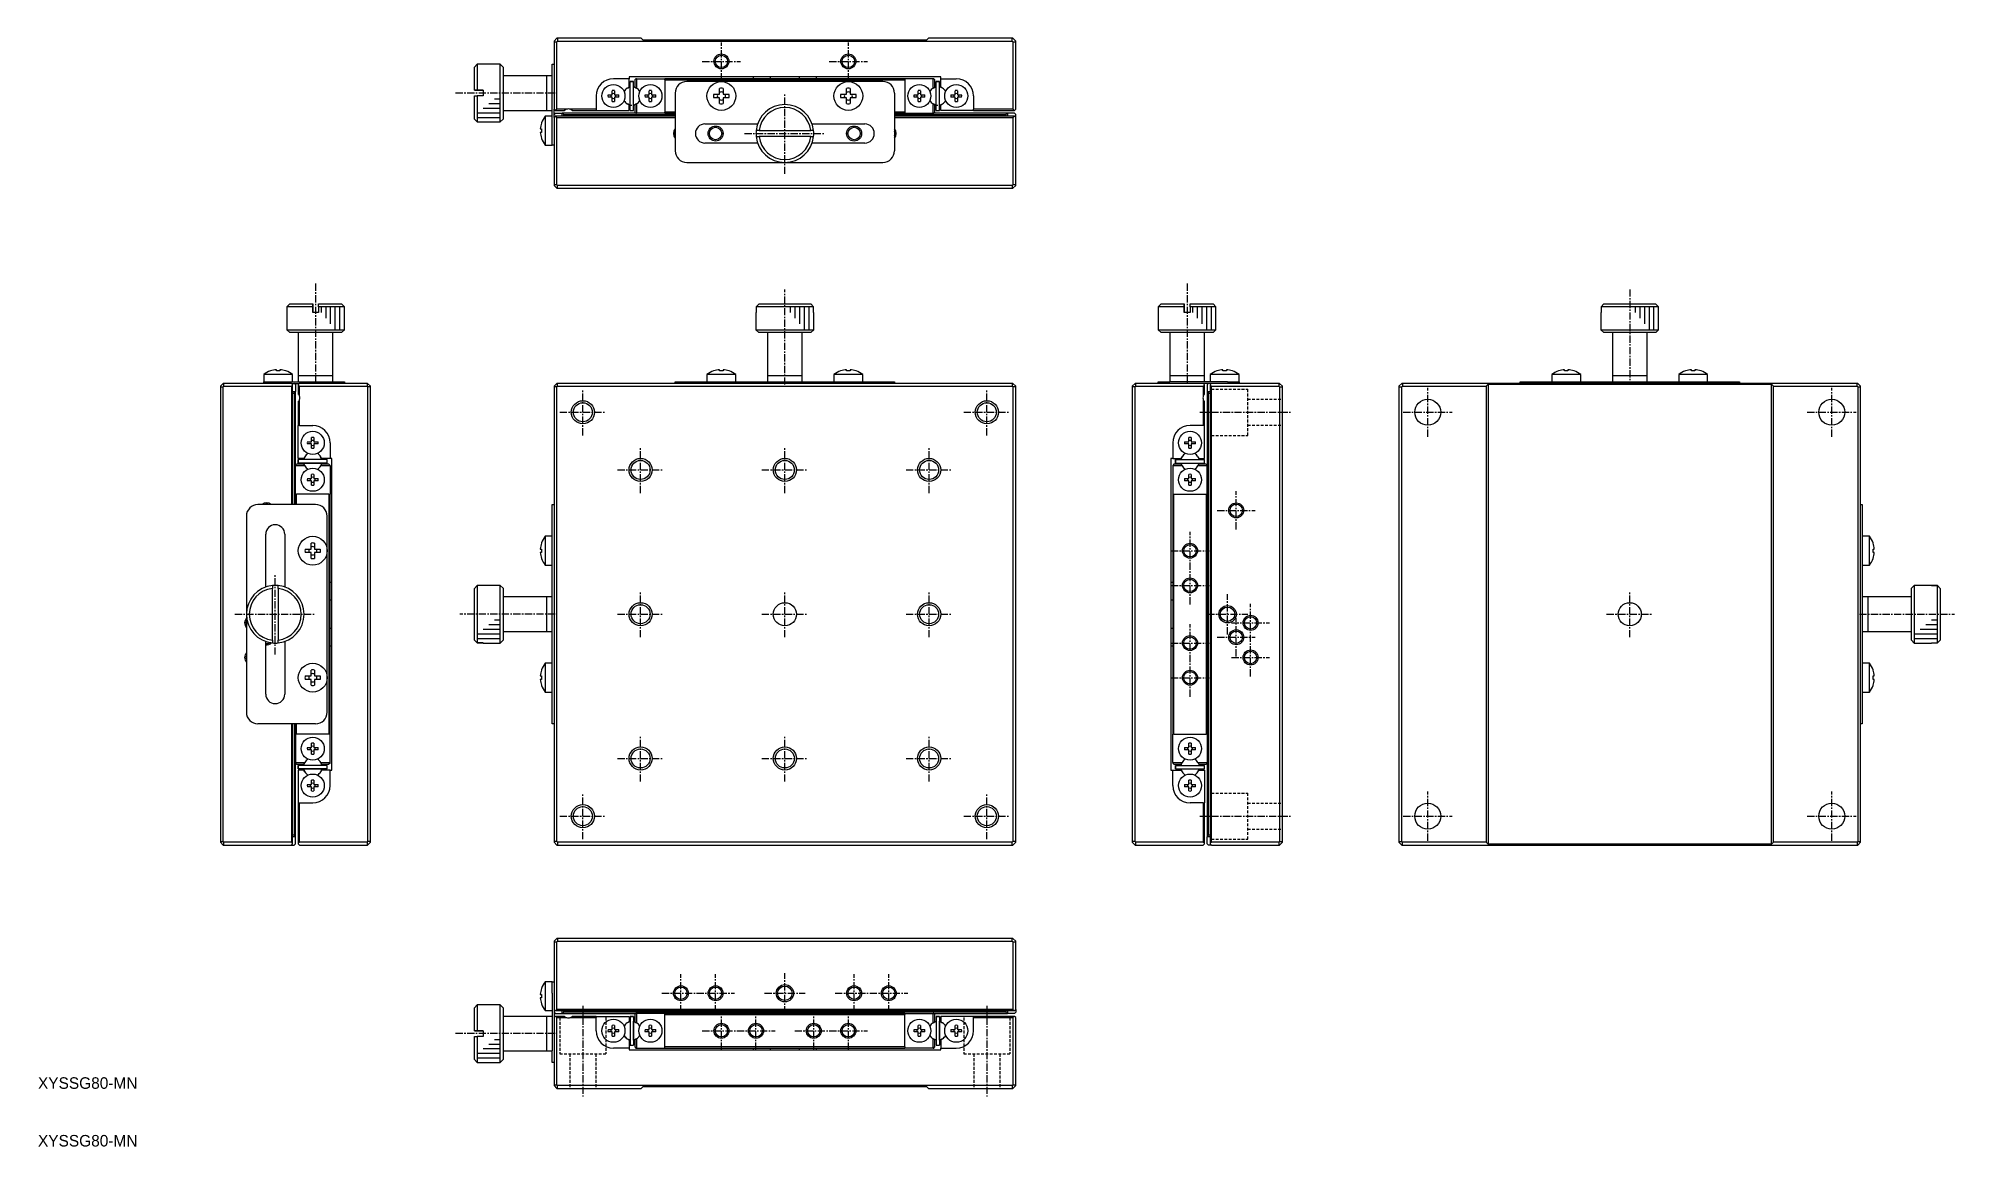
# Model space of a CAD drawing. Extents: x 10 to 342, y 10 to 202.
import ezdxf

# ---------------------------------------------------------------- set-up
doc = ezdxf.new("R2010")
doc.units = 0
doc.linetypes.add('CENTER', pattern=[2, 1.25, -0.25, 0.25, -0.25])
doc.linetypes.add('DASHED', pattern=[0.75, 0.5, -0.25])
doc.layers.get('0').update_dxf_attribs({"linetype": 'CONTINUOUS'})
doc.layers.add('CENTER', color=1, linetype='CENTER')
doc.styles.get("Standard").update_dxf_attribs({"font": 'FGP教科書体NT-M'})

msp = doc.modelspace()

# ---------------------------------------------------------------- texts
at = {"color": 7, "linetype": 'CONTINUOUS'}
for p in [(10, 20), (10, 10)]:
    msp.add_text('XYSSG80-MN', height=2, dxfattribs=at).set_placement(p)

# ---------------------------------------------------------------- linework, layer by layer
at = {"color": 7, "linetype": 'CONTINUOUS'}
for p, q in [((99.91, 202.06), (99.41, 201.56)), ((99.41, 201.56), (99.41, 201.46)), ((99.41, 201.46), (99.41, 189.76)), ((99.41, 201.46), (99.91, 201.46)), ((100.01, 202.06), (99.91, 202.06)), ((99.91, 201.46), (100.01, 201.56)), ((99.91, 189.76), (99.91, 201.46)), ((100.01, 202.06), (100.01, 201.56)), ((114.51, 202.06), (100.01, 202.06)), ((100.01, 201.56), (178.81, 201.56)), ((114.86, 201.71), (114.51, 202.06)), ((163.96, 201.71), (114.86, 201.71)), ((164.31, 202.06), (163.96, 201.71)), ((178.81, 202.06), (164.31, 202.06)), ((178.81, 201.56), (178.81, 202.06)), ((178.91, 202.06), (178.81, 202.06)), ((178.81, 201.56), (178.91, 201.46)), ((179.41, 201.56), (178.91, 202.06)), ((178.91, 201.46), (178.91, 189.76)), ((178.91, 201.46), (179.41, 201.46)), ((179.41, 201.46), (179.41, 201.56)), ((179.41, 189.76), (179.41, 201.46)), ((86.11, 197.56), (85.61, 197.06)), ((85.61, 193.06), (85.61, 197.06)), ((86.11, 197.56), (86.11, 193.06)), ((90.11, 197.56), (86.11, 197.56)), ((90.11, 192.56), (90.11, 197.56)), ((90.61, 197.06), (90.11, 197.56)), ((90.61, 197.06), (90.61, 192.56)), ((99.11, 197.56), (99.41, 197.56)), ((99.11, 195.56), (99.11, 197.56)), ((86.11, 193.06), (85.61, 193.06)), ((85.61, 193.06), (86.11, 193.06)), ((85.61, 193.06), (85.61, 193.06)), ((86.11, 193.06), (87.11, 193.06)), ((87.11, 193.06), (86.11, 193.06)), ((87.11, 193.06), (87.11, 192.06)), ((98.11, 195.56), (90.61, 195.56)), ((98.11, 195.56), (98.11, 189.56)), ((98.11, 195.56), (98.11, 189.56)), ((99.11, 195.56), (98.11, 195.56)), ((99.11, 185.56), (99.11, 195.56)), ((109.51, 192.26), (109.51, 192.98)), ((112.41, 195.06), (109.71, 195.06)), ((109.91, 192.98), (109.91, 192.26)), ((112.12, 193.43), (112.41, 193.6)), ((166.41, 195.36), (112.41, 195.36)), ((112.41, 195.36), (112.41, 195.06)), ((112.41, 193.6), (112.41, 195.06)), ((112.61, 194.56), (113.21, 194.56)), ((113.21, 194.56), (112.61, 194.56)), ((112.61, 193.62), (112.61, 194.56)), ((112.61, 189.56), (112.61, 194.56)), ((112.61, 193.62), (112.61, 193.71)), ((112.61, 193.62), (112.61, 193.71)), ((112.61, 193.62), (112.61, 193.71)), ((112.61, 193.62), (112.61, 193.71)), ((112.61, 193.62), (112.61, 193.71)), ((112.61, 193.62), (112.61, 193.71)), ((112.61, 193.62), (112.61, 193.71)), ((112.61, 193.62), (112.61, 193.71)), ((112.61, 193.62), (112.61, 193.71)), ((112.61, 193.62), (112.61, 193.71)), ((112.61, 193.62), (112.61, 193.71)), ((112.61, 193.62), (112.61, 193.71)), ((112.61, 193.62), (112.61, 193.71)), ((112.61, 193.62), (112.61, 193.71)), ((112.61, 193.62), (112.61, 193.71)), ((112.61, 192.06), (112.61, 193.71)), ((112.61, 193.62), (112.61, 193.71)), ((112.61, 193.62), (112.61, 193.71)), ((112.61, 193.62), (112.61, 193.71)), ((112.61, 193.62), (112.61, 193.71)), ((112.61, 193.62), (112.61, 193.71)), ((112.61, 193.62), (112.61, 193.71)), ((112.61, 193.62), (112.61, 193.71)), ((112.61, 193.62), (112.61, 193.71)), ((112.61, 193.62), (112.61, 193.71)), ((112.61, 193.62), (112.61, 193.71)), ((112.61, 193.62), (112.61, 193.71)), ((112.61, 193.62), (112.61, 193.71)), ((112.61, 193.62), (112.61, 193.71)), ((112.61, 193.62), (112.61, 193.71)), ((112.61, 193.62), (112.61, 193.71)), ((112.61, 193.62), (112.61, 193.71)), ((113.21, 189.56), (113.21, 194.56)), ((113.61, 195.06), (113.41, 194.86)), ((113.41, 194.86), (113.41, 193.6)), ((113.41, 193.6), (113.71, 193.43)), ((113.71, 195.06), (113.61, 195.06)), ((113.71, 195.06), (113.71, 193.43)), ((113.71, 195.06), (118.61, 195.06)), ((115.91, 192.26), (115.91, 192.98)), ((116.31, 192.98), (116.31, 192.26)), ((118.61, 194.86), (118.61, 195.06)), ((160.21, 195.06), (118.61, 195.06)), ((118.61, 194.86), (160.21, 194.86)), ((118.61, 194.86), (118.61, 189.26)), ((128.41, 194.56), (122.41, 194.56)), ((128.11, 192.36), (128.11, 193.37)), ((150.41, 194.56), (128.41, 194.56)), ((128.71, 193.37), (128.71, 192.36)), ((133.91, 195.36), (133.91, 195.06)), ((136.91, 195.06), (136.91, 195.36)), ((141.91, 195.36), (141.91, 195.06)), ((144.91, 195.06), (144.91, 195.36)), ((150.11, 192.36), (150.11, 193.37)), ((156.41, 194.56), (150.41, 194.56)), ((150.71, 193.37), (150.71, 192.36)), ((160.21, 195.06), (160.21, 194.86)), ((165.11, 195.06), (160.21, 195.06)), ((160.21, 194.86), (160.21, 189.26)), ((162.51, 192.26), (162.51, 192.98)), ((162.91, 192.98), (162.91, 192.26)), ((165.11, 193.43), (165.11, 195.06)), ((165.21, 195.06), (165.11, 195.06)), ((165.12, 193.43), (165.41, 193.6)), ((165.21, 195.06), (165.41, 194.86)), ((165.41, 193.6), (165.41, 194.86)), ((165.61, 193.62), (165.61, 194.56)), ((165.61, 189.56), (165.61, 194.56)), ((165.61, 194.56), (166.21, 194.56)), ((166.21, 194.56), (165.61, 194.56)), ((165.61, 193.62), (165.61, 193.71)), ((165.61, 193.62), (165.61, 193.71)), ((165.61, 193.62), (165.61, 193.71)), ((165.61, 193.62), (165.61, 193.71)), ((165.61, 193.62), (165.61, 193.71)), ((165.61, 193.62), (165.61, 193.71)), ((165.61, 193.62), (165.61, 193.71)), ((165.61, 193.62), (165.61, 193.71)), ((165.61, 193.62), (165.61, 193.71)), ((165.61, 193.62), (165.61, 193.71)), ((165.61, 193.62), (165.61, 193.71)), ((165.61, 193.62), (165.61, 193.71)), ((165.61, 193.62), (165.61, 193.71)), ((165.61, 193.62), (165.61, 193.71)), ((165.61, 193.62), (165.61, 193.71)), ((165.61, 192.06), (165.61, 193.71)), ((165.61, 193.62), (165.61, 193.71)), ((165.61, 193.62), (165.61, 193.71)), ((165.61, 193.62), (165.61, 193.71)), ((165.61, 193.62), (165.61, 193.71)), ((165.61, 193.62), (165.61, 193.71)), ((165.61, 193.62), (165.61, 193.71)), ((165.61, 193.62), (165.61, 193.71)), ((165.61, 193.62), (165.61, 193.71)), ((165.61, 193.62), (165.61, 193.71)), ((165.61, 193.62), (165.61, 193.71)), ((165.61, 193.62), (165.61, 193.71)), ((165.61, 193.62), (165.61, 193.71)), ((165.61, 193.62), (165.61, 193.71)), ((165.61, 193.62), (165.61, 193.71)), ((165.61, 193.62), (165.61, 193.71)), ((165.61, 193.62), (165.61, 193.71)), ((166.21, 189.56), (166.21, 194.56)), ((166.41, 195.06), (166.41, 195.36)), ((166.41, 195.06), (169.11, 195.06)), ((166.41, 193.6), (166.41, 195.06)), ((166.71, 193.43), (166.41, 193.6)), ((168.91, 192.26), (168.91, 192.98)), ((169.31, 192.98), (169.31, 192.26)), ((85.61, 188.06), (85.61, 192.06)), ((85.61, 192.06), (86.11, 192.06)), ((86.11, 192.06), (86.11, 187.56)), ((87.11, 192.06), (86.11, 192.06)), ((90.11, 187.56), (90.11, 192.56)), ((90.61, 192.56), (90.61, 188.06)), ((90.61, 189.56), (98.11, 189.56)), ((98.11, 189.56), (99.11, 189.56)), ((99.41, 188.86), (99.41, 189.76)), ((99.41, 189.76), (99.61, 189.56)), ((99.61, 189.56), (99.71, 189.56)), ((99.71, 189.56), (99.91, 189.76)), ((99.71, 189.56), (101.25, 189.56)), ((101.6, 189.76), (99.91, 189.76)), ((106.71, 189.76), (102.23, 189.76)), ((102.58, 189.56), (106.71, 189.56)), ((106.71, 192.06), (106.71, 189.76)), ((106.71, 189.76), (106.71, 189.56)), ((106.71, 189.56), (112.41, 189.56)), ((108.79, 192.26), (109.51, 192.26)), ((109.51, 191.86), (108.79, 191.86)), ((109.51, 191.13), (109.51, 191.86)), ((109.91, 192.26), (110.64, 192.26)), ((109.91, 191.86), (109.91, 191.13)), ((110.64, 191.86), (109.91, 191.86)), ((112.41, 190.51), (112.12, 190.68)), ((112.41, 189.56), (112.41, 190.51)), ((112.61, 190.41), (112.61, 192.06)), ((112.61, 189.56), (112.61, 190.5)), ((112.61, 190.41), (112.61, 190.5)), ((112.61, 190.41), (112.61, 190.5)), ((112.61, 190.41), (112.61, 190.5)), ((112.61, 190.41), (112.61, 190.5)), ((112.61, 190.41), (112.61, 190.5)), ((112.61, 190.41), (112.61, 190.5)), ((112.61, 190.41), (112.61, 190.5)), ((112.61, 190.41), (112.61, 190.5)), ((112.61, 190.41), (112.61, 190.5)), ((112.61, 190.41), (112.61, 190.5)), ((112.61, 190.41), (112.61, 190.5)), ((112.61, 190.41), (112.61, 190.5)), ((112.61, 190.41), (112.61, 190.5)), ((112.61, 190.41), (112.61, 190.5)), ((112.61, 190.41), (112.61, 190.5)), ((112.61, 190.41), (112.61, 190.5)), ((112.61, 190.41), (112.61, 190.5)), ((112.61, 190.41), (112.61, 190.5)), ((112.61, 189.56), (113.21, 189.56)), ((113.71, 190.68), (113.41, 190.51)), ((113.41, 190.51), (113.41, 189.26)), ((113.71, 190.69), (113.71, 189.06)), ((115.19, 192.26), (115.91, 192.26)), ((115.91, 191.86), (115.19, 191.86)), ((115.91, 191.13), (115.91, 191.86)), ((116.31, 192.26), (117.04, 192.26)), ((117.04, 191.86), (116.31, 191.86)), ((116.31, 191.86), (116.31, 191.13)), ((120.41, 192.56), (120.41, 182.56)), ((127.1, 192.36), (128.11, 192.36)), ((128.11, 191.76), (127.1, 191.76)), ((128.11, 190.74), (128.11, 191.76)), ((128.71, 192.36), (129.73, 192.36)), ((128.71, 191.76), (128.71, 190.74)), ((129.73, 191.76), (128.71, 191.76)), ((149.1, 192.36), (150.11, 192.36)), ((150.11, 191.76), (149.1, 191.76)), ((150.11, 190.74), (150.11, 191.76)), ((150.71, 192.36), (151.73, 192.36)), ((150.71, 191.76), (150.71, 190.74)), ((151.73, 191.76), (150.71, 191.76)), ((158.41, 192.56), (158.41, 182.56)), ((161.79, 192.26), (162.51, 192.26)), ((162.51, 191.86), (161.79, 191.86)), ((162.51, 191.13), (162.51, 191.86)), ((162.91, 192.26), (163.64, 192.26)), ((163.64, 191.86), (162.91, 191.86)), ((162.91, 191.86), (162.91, 191.13)), ((165.11, 189.06), (165.11, 190.69)), ((165.41, 190.51), (165.12, 190.68)), ((165.41, 189.26), (165.41, 190.51)), ((165.61, 190.41), (165.61, 192.06)), ((165.61, 189.56), (165.61, 190.5)), ((165.61, 190.41), (165.61, 190.5)), ((165.61, 190.41), (165.61, 190.5)), ((165.61, 190.41), (165.61, 190.5)), ((165.61, 190.41), (165.61, 190.5)), ((165.61, 190.41), (165.61, 190.5)), ((165.61, 190.41), (165.61, 190.5)), ((165.61, 190.41), (165.61, 190.5)), ((165.61, 190.41), (165.61, 190.5)), ((165.61, 189.56), (166.21, 189.56)), ((166.41, 190.51), (166.71, 190.68)), ((166.41, 189.56), (166.41, 190.51)), ((172.11, 189.56), (166.41, 189.56)), ((168.19, 192.26), (168.91, 192.26)), ((168.91, 191.86), (168.19, 191.86)), ((168.91, 191.13), (168.91, 191.86)), ((169.31, 192.26), (170.04, 192.26)), ((169.31, 191.86), (169.31, 191.13)), ((170.04, 191.86), (169.31, 191.86)), ((172.11, 192.06), (172.11, 189.76)), ((178.91, 189.76), (172.11, 189.76)), ((172.11, 189.56), (172.11, 189.76)), ((172.11, 189.56), (179.11, 189.56)), ((178.91, 189.76), (179.11, 189.56)), ((179.11, 189.56), (179.21, 189.56)), ((179.21, 189.56), (179.41, 189.76)), ((85.61, 188.06), (86.11, 187.56)), ((86.11, 187.56), (90.11, 187.56)), ((90.11, 187.56), (90.61, 188.06)), ((97.04, 186.36), (97.25, 186.36)), ((97.25, 187.41), (97.25, 187.37)), ((97.25, 186.36), (97.25, 185.76)), ((97.89, 188.56), (97.89, 186.06)), ((99.11, 188.56), (97.89, 188.56)), ((97.89, 186.06), (97.89, 183.56)), ((99.61, 189.06), (99.41, 188.86)), ((99.41, 188.36), (99.41, 188.86)), ((99.61, 188.56), (99.41, 188.36)), ((99.41, 188.36), (99.41, 176.66)), ((99.61, 189.06), (100.81, 189.06)), ((99.71, 188.56), (99.61, 188.56)), ((99.91, 188.36), (99.71, 188.56)), ((120.41, 188.56), (99.71, 188.56)), ((99.91, 176.66), (99.91, 188.36)), ((99.91, 188.36), (120.41, 188.36)), ((100.81, 188.56), (100.81, 189.06)), ((100.91, 189.06), (100.81, 189.06)), ((100.91, 189.06), (101.11, 188.86)), ((113.61, 189.06), (100.91, 189.06)), ((101.11, 188.86), (120.41, 188.86)), ((101.11, 188.56), (101.11, 188.86)), ((113.61, 189.06), (113.41, 189.26)), ((113.61, 189.06), (113.71, 189.06)), ((118.61, 189.06), (113.71, 189.06)), ((120.41, 189.26), (118.61, 189.26)), ((118.61, 189.06), (118.61, 189.26)), ((118.61, 189.06), (120.41, 189.06)), ((125.56, 187.21), (134.69, 187.21)), ((134.94, 186.06), (134.44, 186.06)), ((134.94, 186.06), (143.89, 186.06)), ((144.39, 186.06), (143.89, 186.06)), ((144.13, 187.21), (153.26, 187.21)), ((160.21, 189.26), (158.41, 189.26)), ((158.41, 189.06), (160.21, 189.06)), ((158.41, 188.86), (177.71, 188.86)), ((179.11, 188.56), (158.41, 188.56)), ((158.41, 188.36), (178.91, 188.36)), ((160.21, 189.26), (160.21, 189.06)), ((160.21, 189.06), (165.11, 189.06)), ((165.11, 189.06), (165.21, 189.06)), ((165.41, 189.26), (165.21, 189.06)), ((177.91, 189.06), (165.21, 189.06)), ((177.71, 188.86), (177.91, 189.06)), ((177.71, 188.86), (177.71, 188.56)), ((178.01, 189.06), (177.91, 189.06)), ((178.01, 189.06), (178.01, 188.56)), ((179.21, 189.06), (178.01, 189.06)), ((179.11, 188.56), (178.91, 188.36)), ((178.91, 188.36), (178.91, 176.66)), ((179.21, 188.56), (179.11, 188.56)), ((179.41, 188.86), (179.21, 189.06)), ((179.41, 188.36), (179.21, 188.56)), ((179.41, 188.36), (179.41, 188.86)), ((179.41, 176.66), (179.41, 188.36)), ((97.25, 185.76), (97.04, 185.76)), ((97.25, 184.74), (97.25, 184.71)), ((97.89, 183.56), (99.11, 183.56)), ((99.11, 183.56), (99.11, 185.56)), ((99.41, 183.56), (99.11, 183.56)), ((134.69, 183.91), (125.56, 183.91)), ((134.44, 185.06), (134.94, 185.06)), ((143.89, 185.06), (134.94, 185.06)), ((143.89, 185.06), (144.39, 185.06)), ((153.26, 183.91), (144.13, 183.91)), ((122.41, 180.56), (139.41, 180.56)), ((139.41, 180.56), (156.41, 180.56)), ((99.41, 176.66), (99.41, 176.56)), ((99.91, 176.66), (99.41, 176.66)), ((99.91, 176.06), (99.41, 176.56)), ((100.01, 176.56), (99.91, 176.66)), ((99.91, 176.06), (100.01, 176.06)), ((100.01, 176.06), (100.01, 176.56)), ((178.81, 176.56), (100.01, 176.56)), ((100.01, 176.06), (178.81, 176.06)), ((178.91, 176.66), (178.81, 176.56)), ((178.81, 176.56), (178.81, 176.06)), ((178.81, 176.06), (178.91, 176.06)), ((179.41, 176.66), (178.91, 176.66)), ((179.41, 176.56), (178.91, 176.06)), ((179.41, 176.56), (179.41, 176.66)), ((53.61, 156.05), (53.11, 155.55)), ((57.61, 155.55), (53.11, 155.55)), ((53.11, 155.55), (53.11, 151.55)), ((53.61, 156.05), (57.61, 156.05)), ((57.61, 155.55), (57.61, 156.05)), ((57.61, 156.05), (57.61, 155.55)), ((57.61, 155.55), (57.61, 154.55)), ((57.61, 154.55), (57.61, 155.55)), ((58.61, 154.55), (57.61, 154.55)), ((58.61, 155.55), (58.61, 156.05)), ((58.61, 156.05), (62.61, 156.05)), ((63.11, 155.55), (58.61, 155.55)), ((58.61, 155.55), (58.61, 154.55)), ((63.11, 155.55), (62.61, 156.05)), ((63.11, 151.55), (63.11, 155.55)), ((134.44, 154.55), (134.41, 154.55)), ((134.41, 154.55), (134.41, 151.55)), ((134.44, 155.55), (134.94, 156.05)), ((134.44, 155.55), (134.44, 154.55)), ((144.39, 155.55), (134.44, 155.55)), ((134.94, 156.05), (143.89, 156.05)), ((143.89, 156.05), (144.39, 155.55)), ((144.39, 154.55), (144.39, 155.55)), ((144.41, 154.55), (144.39, 154.55)), ((144.41, 151.55), (144.41, 154.55)), ((204.61, 156.05), (204.11, 155.55)), ((208.61, 155.55), (204.11, 155.55)), ((204.11, 155.55), (204.11, 151.55)), ((204.61, 156.05), (208.61, 156.05)), ((208.61, 155.55), (208.61, 156.05)), ((208.61, 156.05), (208.61, 155.55)), ((208.61, 155.55), (208.61, 154.55)), ((208.61, 154.55), (208.61, 155.55)), ((209.61, 154.55), (208.61, 154.55)), ((209.61, 155.55), (209.61, 156.05)), ((209.61, 156.05), (213.61, 156.05)), ((214.11, 155.55), (209.61, 155.55)), ((209.61, 155.55), (209.61, 154.55)), ((214.11, 155.55), (213.61, 156.05)), ((214.11, 151.55), (214.11, 155.55)), ((280.83, 154.55), (280.8, 154.55)), ((280.8, 154.55), (280.8, 151.55)), ((280.83, 155.55), (281.33, 156.05)), ((280.83, 155.55), (280.83, 154.55)), ((290.78, 155.55), (280.83, 155.55)), ((281.33, 156.05), (290.27, 156.05)), ((290.27, 156.05), (290.78, 155.55)), ((290.78, 154.55), (290.78, 155.55)), ((290.8, 154.55), (290.78, 154.55)), ((290.8, 151.55), (290.8, 154.55)), ((53.11, 151.55), (63.11, 151.55)), ((53.11, 151.55), (53.61, 151.05)), ((62.61, 151.05), (53.61, 151.05)), ((55.11, 151.05), (55.11, 143.55)), ((61.11, 143.55), (61.11, 151.05)), ((62.61, 151.05), (63.11, 151.55)), ((134.41, 151.55), (144.41, 151.55)), ((134.41, 151.55), (134.91, 151.05)), ((143.91, 151.05), (134.91, 151.05)), ((136.41, 151.05), (136.41, 143.55)), ((142.41, 143.55), (142.41, 151.05)), ((143.91, 151.05), (144.41, 151.55)), ((204.11, 151.55), (209.11, 151.55)), ((204.11, 151.55), (204.61, 151.05)), ((209.11, 151.05), (204.61, 151.05)), ((206.11, 151.05), (206.11, 143.55)), ((209.11, 151.55), (214.11, 151.55)), ((213.61, 151.05), (209.11, 151.05)), ((212.11, 143.55), (212.11, 151.05)), ((213.61, 151.05), (214.11, 151.55)), ((280.8, 151.55), (290.8, 151.55)), ((280.8, 151.55), (281.3, 151.05)), ((290.3, 151.05), (281.3, 151.05)), ((282.8, 151.05), (282.8, 143.55)), ((288.8, 143.55), (288.8, 151.05)), ((290.3, 151.05), (290.8, 151.55)), ((54.11, 143.77), (49.11, 143.77)), ((49.11, 143.77), (49.11, 142.55)), ((50.29, 144.42), (50.26, 144.42)), ((51.31, 144.42), (51.31, 144.63)), ((51.91, 144.42), (51.31, 144.42)), ((51.91, 144.63), (51.91, 144.42)), ((52.96, 144.42), (52.92, 144.42)), ((54.11, 142.55), (54.11, 143.77)), ((61.11, 143.55), (55.11, 143.55)), ((61.11, 143.55), (55.11, 143.55)), ((55.11, 143.55), (55.11, 142.55)), ((61.11, 142.55), (61.11, 143.55)), ((130.91, 143.77), (125.91, 143.77)), ((125.91, 143.77), (125.91, 142.55)), ((127.1, 144.42), (127.06, 144.42)), ((128.11, 144.42), (128.11, 144.63)), ((128.71, 144.42), (128.11, 144.42)), ((128.71, 144.63), (128.71, 144.42)), ((129.76, 144.42), (129.73, 144.42)), ((130.91, 142.55), (130.91, 143.77)), ((139.41, 143.55), (136.41, 143.55)), ((139.41, 143.55), (136.41, 143.55)), ((136.41, 143.55), (136.41, 142.55)), ((142.41, 143.55), (139.41, 143.55)), ((142.41, 143.55), (139.41, 143.55)), ((142.41, 142.55), (142.41, 143.55)), ((152.91, 143.77), (147.91, 143.77)), ((147.91, 143.77), (147.91, 142.55)), ((149.1, 144.42), (149.06, 144.42)), ((150.11, 144.42), (150.11, 144.63)), ((150.71, 144.42), (150.11, 144.42)), ((150.71, 144.63), (150.71, 144.42)), ((151.76, 144.42), (151.73, 144.42)), ((152.91, 142.55), (152.91, 143.77)), ((209.11, 143.55), (206.11, 143.55)), ((209.11, 143.55), (206.11, 143.55)), ((206.11, 143.55), (206.11, 142.55)), ((212.11, 143.55), (209.11, 143.55)), ((212.11, 143.55), (209.11, 143.55)), ((212.11, 142.55), (212.11, 143.55)), ((218.11, 143.77), (213.11, 143.77)), ((213.11, 143.77), (213.11, 142.55)), ((214.29, 144.42), (214.26, 144.42)), ((215.31, 144.42), (215.31, 144.63)), ((215.91, 144.42), (215.31, 144.42)), ((215.91, 144.63), (215.91, 144.42)), ((216.96, 144.42), (216.92, 144.42)), ((218.11, 142.55), (218.11, 143.77)), ((274.8, 143.77), (272.3, 143.77)), ((272.3, 143.77), (272.3, 142.55)), ((273.49, 144.42), (273.45, 144.42)), ((274.5, 144.42), (274.5, 144.63)), ((275.1, 144.42), (274.5, 144.42)), ((277.3, 143.77), (274.8, 143.77)), ((275.1, 144.63), (275.1, 144.42)), ((276.15, 144.42), (276.12, 144.42)), ((277.3, 142.55), (277.3, 143.77)), ((288.8, 143.55), (282.8, 143.55)), ((288.8, 143.55), (282.8, 143.55)), ((282.8, 143.55), (282.8, 142.55)), ((288.8, 142.55), (288.8, 143.55)), ((296.8, 143.77), (294.3, 143.77)), ((294.3, 143.77), (294.3, 142.55)), ((295.49, 144.42), (295.45, 144.42)), ((296.5, 144.42), (296.5, 144.63)), ((297.1, 144.42), (296.5, 144.42)), ((299.3, 143.77), (296.8, 143.77)), ((297.1, 144.63), (297.1, 144.42)), ((298.15, 144.42), (298.12, 144.42)), ((299.3, 142.55), (299.3, 143.77)), ((41.61, 141.75), (42.11, 142.25)), ((41.61, 141.75), (41.61, 141.65)), ((41.61, 141.65), (41.61, 62.85)), ((41.61, 141.65), (42.11, 141.65)), ((42.21, 142.25), (42.11, 142.25)), ((42.11, 141.65), (42.21, 141.75)), ((42.11, 62.85), (42.11, 141.65)), ((42.21, 141.75), (42.21, 142.25)), ((53.91, 142.25), (42.21, 142.25)), ((42.21, 141.75), (53.91, 141.75)), ((49.11, 142.25), (49.11, 142.55)), ((49.11, 142.55), (51.11, 142.55)), ((51.11, 142.55), (61.11, 142.55)), ((53.91, 142.25), (54.41, 142.25)), ((54.11, 142.05), (53.91, 142.25)), ((53.91, 141.75), (54.11, 141.95)), ((53.91, 141.75), (53.91, 121.25)), ((54.11, 141.95), (54.11, 142.05)), ((54.11, 121.25), (54.11, 141.95)), ((54.11, 140.85), (54.61, 140.85)), ((54.11, 140.55), (54.41, 140.55)), ((54.41, 142.25), (55.31, 142.25)), ((54.61, 142.05), (54.41, 142.25)), ((54.61, 140.75), (54.41, 140.55)), ((54.41, 140.55), (54.41, 121.25)), ((54.61, 142.05), (54.61, 140.85)), ((54.61, 140.75), (54.61, 140.85)), ((54.61, 128.05), (54.61, 140.75)), ((55.31, 142.25), (55.11, 142.05)), ((55.11, 142.05), (55.11, 141.95)), ((55.11, 141.95), (55.31, 141.75)), ((55.11, 141.95), (55.11, 140.41)), ((67.01, 142.25), (55.31, 142.25)), ((55.31, 140.06), (55.31, 141.75)), ((55.31, 141.75), (67.01, 141.75)), ((61.11, 142.55), (63.11, 142.55)), ((63.11, 142.55), (63.11, 142.25)), ((67.01, 142.25), (67.01, 141.75)), ((67.11, 142.25), (67.01, 142.25)), ((67.01, 141.75), (67.11, 141.65)), ((67.61, 141.75), (67.11, 142.25)), ((67.11, 141.65), (67.11, 62.85)), ((67.61, 141.65), (67.11, 141.65)), ((67.61, 141.65), (67.61, 141.75)), ((67.61, 62.85), (67.61, 141.65)), ((99.91, 142.25), (99.41, 141.75)), ((99.41, 141.75), (99.41, 141.65)), ((99.91, 141.65), (99.41, 141.65)), ((99.41, 141.65), (99.41, 62.85)), ((100.01, 142.25), (99.91, 142.25)), ((99.91, 141.65), (100.01, 141.75)), ((99.91, 62.85), (99.91, 141.65)), ((178.81, 142.25), (100.01, 142.25)), ((100.01, 141.75), (100.01, 142.25)), ((100.01, 141.75), (178.81, 141.75)), ((120.41, 142.25), (120.41, 142.55)), ((120.41, 142.55), (122.41, 142.55)), ((122.41, 142.55), (156.41, 142.55)), ((156.41, 142.55), (158.41, 142.55)), ((158.41, 142.55), (158.41, 142.25)), ((178.81, 142.25), (178.81, 141.75)), ((178.91, 142.25), (178.81, 142.25)), ((178.81, 141.75), (178.91, 141.65)), ((179.41, 141.75), (178.91, 142.25)), ((179.41, 141.65), (178.91, 141.65)), ((178.91, 141.65), (178.91, 62.85)), ((179.41, 141.65), (179.41, 141.75)), ((179.41, 62.85), (179.41, 141.65)), ((200.11, 142.25), (199.61, 141.75)), ((199.61, 141.75), (199.61, 141.65)), ((199.61, 141.65), (199.61, 62.85)), ((200.11, 141.65), (199.61, 141.65)), ((200.21, 142.25), (200.11, 142.25)), ((200.11, 141.65), (200.21, 141.75)), ((200.11, 62.85), (200.11, 141.65)), ((200.21, 141.75), (200.21, 142.25)), ((211.91, 142.25), (200.21, 142.25)), ((200.21, 141.75), (211.91, 141.75)), ((204.11, 142.25), (204.11, 142.55)), ((204.11, 142.55), (206.11, 142.55)), ((216.11, 142.55), (206.11, 142.55)), ((212.81, 142.25), (211.91, 142.25)), ((212.11, 142.05), (211.91, 142.25)), ((211.91, 141.75), (212.11, 141.95)), ((211.91, 141.75), (211.91, 140.06)), ((212.11, 141.95), (212.11, 142.05)), ((212.11, 140.41), (212.11, 141.95)), ((212.81, 142.25), (212.61, 142.05)), ((212.61, 142.05), (212.61, 140.85)), ((212.61, 140.85), (212.61, 140.75)), ((212.61, 140.85), (213.11, 140.85)), ((212.61, 140.75), (212.61, 128.05)), ((212.81, 140.55), (212.61, 140.75)), ((213.31, 142.25), (212.81, 142.25)), ((212.81, 63.95), (212.81, 140.55)), ((212.81, 140.55), (213.11, 140.55)), ((213.31, 142.25), (213.11, 142.05)), ((213.11, 142.05), (213.11, 141.95)), ((213.11, 141.95), (213.11, 62.55)), ((213.11, 141.95), (213.31, 141.75)), ((225.01, 142.25), (213.31, 142.25)), ((213.31, 62.75), (213.31, 141.75)), ((213.31, 141.75), (225.01, 141.75)), ((216.11, 142.55), (218.11, 142.55)), ((218.11, 142.55), (218.11, 142.25)), ((225.01, 142.25), (225.01, 141.75)), ((225.11, 142.25), (225.01, 142.25)), ((225.01, 141.75), (225.11, 141.65)), ((225.11, 142.25), (225.61, 141.75)), ((225.11, 141.65), (225.11, 62.85)), ((225.11, 141.65), (225.61, 141.65)), ((225.61, 141.65), (225.61, 141.75)), ((225.61, 62.85), (225.61, 141.65)), ((246.3, 142.25), (245.8, 141.75)), ((245.8, 141.75), (245.8, 141.65)), ((245.8, 141.65), (246.3, 141.65)), ((245.8, 141.65), (245.8, 62.85)), ((246.4, 142.25), (246.3, 142.25)), ((246.3, 141.65), (246.4, 141.75)), ((246.3, 62.85), (246.3, 141.65)), ((325.2, 142.25), (246.4, 142.25)), ((246.4, 142.25), (246.4, 141.75)), ((246.4, 141.75), (260.9, 141.75)), ((260.9, 141.75), (261.25, 142.1)), ((260.9, 141.75), (260.9, 62.75)), ((261.25, 142.1), (310.35, 142.1)), ((261.25, 142.1), (261.25, 62.4)), ((266.8, 142.25), (266.8, 142.55)), ((266.8, 142.55), (268.8, 142.55)), ((268.8, 142.55), (274.8, 142.55)), ((274.8, 142.55), (296.8, 142.55)), ((296.8, 142.55), (302.8, 142.55)), ((302.8, 142.55), (304.8, 142.55)), ((304.8, 142.55), (304.8, 142.25)), ((310.35, 142.1), (310.7, 141.75)), ((310.35, 62.4), (310.35, 142.1)), ((310.7, 141.75), (325.2, 141.75)), ((310.7, 62.75), (310.7, 141.75)), ((325.2, 141.75), (325.2, 142.25)), ((325.3, 142.25), (325.2, 142.25)), ((325.2, 141.75), (325.3, 141.65)), ((325.8, 141.75), (325.3, 142.25)), ((325.3, 141.65), (325.3, 62.85)), ((325.3, 141.65), (325.8, 141.65)), ((325.8, 141.65), (325.8, 141.75)), ((325.8, 62.85), (325.8, 141.65)), ((55.11, 139.09), (55.11, 134.95)), ((55.31, 134.95), (55.31, 139.44)), ((211.91, 139.44), (211.91, 134.95)), ((212.11, 134.95), (212.11, 139.09)), ((55.31, 134.95), (55.11, 134.95)), ((55.11, 129.25), (55.11, 134.95)), ((55.31, 134.95), (57.61, 134.95)), ((57.41, 132.15), (57.41, 132.88)), ((57.81, 132.88), (57.81, 132.15)), ((209.41, 132.15), (209.41, 132.88)), ((211.91, 134.95), (209.61, 134.95)), ((209.81, 132.88), (209.81, 132.15)), ((212.11, 134.95), (211.91, 134.95)), ((212.11, 129.25), (212.11, 134.95)), ((56.23, 129.54), (56.06, 129.25)), ((56.68, 132.15), (57.41, 132.15)), ((57.41, 131.75), (56.68, 131.75)), ((57.41, 131.02), (57.41, 131.75)), ((57.81, 132.15), (58.54, 132.15)), ((57.81, 131.75), (57.81, 131.02)), ((58.54, 131.75), (57.81, 131.75)), ((59.15, 129.25), (58.98, 129.54)), ((60.61, 131.95), (60.61, 129.25)), ((206.61, 131.95), (206.61, 129.25)), ((208.06, 129.25), (208.23, 129.54)), ((208.68, 132.15), (209.41, 132.15)), ((209.41, 131.75), (208.68, 131.75)), ((209.41, 131.02), (209.41, 131.75)), ((209.81, 132.15), (210.54, 132.15)), ((210.54, 131.75), (209.81, 131.75)), ((209.81, 131.75), (209.81, 131.02)), ((210.98, 129.54), (211.15, 129.25)), ((54.61, 128.05), (54.81, 128.25)), ((54.61, 128.05), (54.61, 127.95)), ((56.24, 127.95), (54.61, 127.95)), ((54.61, 123.05), (54.61, 127.95)), ((56.06, 128.25), (54.81, 128.25)), ((56.06, 129.25), (55.11, 129.25)), ((55.11, 129.05), (55.11, 128.45)), ((60.11, 129.05), (55.11, 129.05)), ((55.11, 128.45), (55.11, 129.05)), ((60.11, 128.45), (55.11, 128.45)), ((56.05, 128.45), (55.11, 128.45)), ((55.96, 128.45), (59.26, 128.45)), ((55.96, 128.45), (56.05, 128.45)), ((55.96, 128.45), (56.05, 128.45)), ((55.96, 128.45), (56.05, 128.45)), ((55.96, 128.45), (56.05, 128.45)), ((55.96, 128.45), (56.05, 128.45)), ((55.96, 128.45), (56.05, 128.45)), ((55.96, 128.45), (56.05, 128.45)), ((55.96, 128.45), (56.05, 128.45)), ((55.96, 128.45), (56.05, 128.45)), ((55.96, 128.45), (56.05, 128.45)), ((55.96, 128.45), (56.05, 128.45)), ((55.96, 128.45), (56.05, 128.45)), ((55.96, 128.45), (56.05, 128.45)), ((55.96, 128.45), (56.05, 128.45)), ((55.96, 128.45), (56.05, 128.45)), ((55.96, 128.45), (56.05, 128.45)), ((55.96, 128.45), (56.05, 128.45)), ((55.96, 128.45), (56.05, 128.45)), ((55.96, 128.45), (56.05, 128.45)), ((55.96, 128.45), (56.05, 128.45)), ((55.96, 128.45), (56.05, 128.45)), ((55.96, 128.45), (56.05, 128.45)), ((55.96, 128.45), (56.05, 128.45)), ((55.96, 128.45), (56.05, 128.45)), ((55.96, 128.45), (56.05, 128.45)), ((55.96, 128.45), (56.05, 128.45)), ((55.96, 128.45), (56.05, 128.45)), ((55.96, 128.45), (56.05, 128.45)), ((55.96, 128.45), (56.05, 128.45)), ((55.96, 128.45), (56.05, 128.45)), ((55.96, 128.45), (56.05, 128.45)), ((56.23, 127.96), (56.06, 128.25)), ((57.41, 125.75), (57.41, 126.48)), ((57.81, 126.48), (57.81, 125.75)), ((59.15, 128.25), (58.98, 127.96)), ((60.61, 127.95), (58.98, 127.95)), ((60.61, 129.25), (59.15, 129.25)), ((60.41, 128.25), (59.15, 128.25)), ((59.17, 128.45), (59.26, 128.45)), ((59.17, 128.45), (59.26, 128.45)), ((59.17, 128.45), (59.26, 128.45)), ((59.17, 128.45), (59.26, 128.45)), ((59.17, 128.45), (59.26, 128.45)), ((59.17, 128.45), (59.26, 128.45)), ((59.17, 128.45), (59.26, 128.45)), ((59.17, 128.45), (59.26, 128.45)), ((59.17, 128.45), (59.26, 128.45)), ((59.17, 128.45), (59.26, 128.45)), ((59.17, 128.45), (59.26, 128.45)), ((59.17, 128.45), (59.26, 128.45)), ((60.11, 128.45), (59.17, 128.45)), ((59.17, 128.45), (59.26, 128.45)), ((59.17, 128.45), (59.26, 128.45)), ((59.17, 128.45), (59.26, 128.45)), ((59.17, 128.45), (59.26, 128.45)), ((59.17, 128.45), (59.26, 128.45)), ((59.17, 128.45), (59.26, 128.45)), ((59.17, 128.45), (59.26, 128.45)), ((59.17, 128.45), (59.26, 128.45)), ((59.17, 128.45), (59.26, 128.45)), ((59.17, 128.45), (59.26, 128.45)), ((59.17, 128.45), (59.26, 128.45)), ((59.17, 128.45), (59.26, 128.45)), ((59.17, 128.45), (59.26, 128.45)), ((60.11, 128.45), (60.11, 129.05)), ((60.61, 128.05), (60.41, 128.25)), ((60.91, 129.25), (60.61, 129.25)), ((60.61, 127.95), (60.61, 128.05)), ((60.61, 127.95), (60.61, 123.05)), ((60.91, 75.25), (60.91, 129.25)), ((206.61, 129.25), (206.31, 129.25)), ((206.31, 129.25), (206.31, 75.25)), ((206.61, 129.25), (208.06, 129.25)), ((206.81, 128.25), (206.61, 128.05)), ((206.61, 128.05), (206.61, 127.95)), ((208.24, 127.95), (206.61, 127.95)), ((206.61, 127.95), (206.61, 123.05)), ((208.06, 128.25), (206.81, 128.25)), ((207.11, 129.05), (208.05, 129.05)), ((207.11, 129.05), (212.11, 129.05)), ((207.11, 129.05), (207.11, 128.45)), ((207.11, 128.45), (207.11, 129.05)), ((207.11, 128.45), (212.11, 128.45)), ((207.96, 129.05), (209.61, 129.05)), ((207.96, 129.05), (208.05, 129.05)), ((207.96, 129.05), (208.05, 129.05)), ((207.96, 129.05), (208.05, 129.05)), ((207.96, 129.05), (208.05, 129.05)), ((207.96, 129.05), (208.05, 129.05)), ((207.96, 129.05), (208.05, 129.05)), ((207.96, 129.05), (208.05, 129.05)), ((207.96, 129.05), (208.05, 129.05)), ((207.96, 129.05), (208.05, 129.05)), ((207.96, 129.05), (208.05, 129.05)), ((207.96, 129.05), (208.05, 129.05)), ((207.96, 129.05), (208.05, 129.05)), ((207.96, 129.05), (208.05, 129.05)), ((207.96, 129.05), (208.05, 129.05)), ((207.96, 129.05), (208.05, 129.05)), ((207.96, 129.05), (208.05, 129.05)), ((207.96, 129.05), (208.05, 129.05)), ((207.96, 129.05), (208.05, 129.05)), ((207.96, 129.05), (208.05, 129.05)), ((207.96, 129.05), (208.05, 129.05)), ((207.96, 129.05), (208.05, 129.05)), ((207.96, 129.05), (208.05, 129.05)), ((207.96, 129.05), (208.05, 129.05)), ((207.96, 129.05), (208.05, 129.05)), ((207.96, 129.05), (208.05, 129.05)), ((207.96, 129.05), (208.05, 129.05)), ((207.96, 129.05), (208.05, 129.05)), ((207.96, 129.05), (208.05, 129.05)), ((207.96, 129.05), (208.05, 129.05)), ((207.96, 129.05), (208.05, 129.05)), ((207.96, 129.05), (208.05, 129.05)), ((208.23, 127.96), (208.06, 128.25)), ((209.41, 125.75), (209.41, 126.48)), ((209.61, 129.05), (211.26, 129.05)), ((209.81, 126.48), (209.81, 125.75)), ((211.15, 128.25), (210.98, 127.96)), ((212.61, 127.95), (210.98, 127.95)), ((211.15, 129.25), (212.11, 129.25)), ((212.41, 128.25), (211.15, 128.25)), ((211.17, 129.05), (211.26, 129.05)), ((211.17, 129.05), (211.26, 129.05)), ((211.17, 129.05), (212.11, 129.05)), ((211.17, 129.05), (211.26, 129.05)), ((211.17, 129.05), (211.26, 129.05)), ((212.11, 128.45), (212.11, 129.05)), ((212.41, 128.25), (212.61, 128.05)), ((212.61, 127.95), (212.61, 128.05)), ((212.61, 123.05), (212.61, 127.95)), ((54.61, 123.05), (54.61, 121.25)), ((54.61, 123.05), (54.81, 123.05)), ((54.81, 121.25), (54.81, 123.05)), ((60.41, 123.05), (54.81, 123.05)), ((56.68, 125.75), (57.41, 125.75)), ((57.41, 125.35), (56.68, 125.35)), ((57.41, 124.62), (57.41, 125.35)), ((57.81, 125.75), (58.54, 125.75)), ((57.81, 125.35), (57.81, 124.62)), ((58.54, 125.35), (57.81, 125.35)), ((60.41, 123.05), (60.41, 81.45)), ((60.41, 123.05), (60.61, 123.05)), ((60.61, 81.45), (60.61, 123.05)), ((206.61, 123.05), (206.61, 81.45)), ((206.61, 123.05), (206.81, 123.05)), ((206.81, 123.05), (212.41, 123.05)), ((206.81, 81.45), (206.81, 123.05)), ((208.68, 125.75), (209.41, 125.75)), ((209.41, 125.35), (208.68, 125.35)), ((209.41, 124.62), (209.41, 125.35)), ((209.81, 125.75), (210.54, 125.75)), ((209.81, 125.35), (209.81, 124.62)), ((210.54, 125.35), (209.81, 125.35)), ((212.41, 123.05), (212.41, 81.45)), ((212.41, 123.05), (212.61, 123.05)), ((212.61, 81.45), (212.61, 123.05)), ((58.11, 121.25), (48.11, 121.25)), ((99.11, 121.25), (99.41, 121.25)), ((99.11, 119.25), (99.11, 121.25)), ((325.8, 121.25), (326.1, 121.25)), ((326.1, 121.25), (326.1, 119.25)), ((46.11, 119.25), (46.11, 102.25)), ((60.11, 113.25), (60.11, 119.25)), ((99.11, 113.25), (99.11, 119.25)), ((326.1, 119.25), (326.1, 85.25)), ((49.46, 106.97), (49.46, 116.1)), ((52.76, 116.1), (52.76, 106.97)), ((56.29, 113.55), (57.31, 113.55)), ((57.31, 112.95), (56.29, 112.95)), ((57.31, 113.55), (57.31, 114.57)), ((57.31, 111.93), (57.31, 112.95)), ((57.91, 114.57), (57.91, 113.55)), ((57.91, 113.55), (58.92, 113.55)), ((58.92, 112.95), (57.91, 112.95)), ((57.91, 112.95), (57.91, 111.93)), ((60.11, 91.25), (60.11, 113.25)), ((97.04, 113.55), (97.25, 113.55)), ((97.25, 112.95), (97.04, 112.95)), ((97.25, 114.6), (97.25, 114.57)), ((97.25, 113.55), (97.25, 112.95)), ((97.89, 115.75), (97.89, 110.75)), ((99.11, 115.75), (97.89, 115.75)), ((99.11, 91.25), (99.11, 113.25)), ((327.32, 115.75), (326.1, 115.75)), ((327.32, 110.75), (327.32, 115.75)), ((327.97, 114.57), (327.97, 114.6)), ((327.97, 113.55), (328.18, 113.55)), ((327.97, 112.95), (327.97, 113.55)), ((328.18, 112.95), (327.97, 112.95)), ((97.25, 111.93), (97.25, 111.9)), ((97.89, 110.75), (99.11, 110.75)), ((326.1, 110.75), (327.32, 110.75)), ((327.97, 111.9), (327.97, 111.93)), ((50.61, 107.22), (50.61, 106.72)), ((50.61, 97.78), (50.61, 106.72)), ((51.61, 106.72), (51.61, 107.22)), ((51.61, 106.72), (51.61, 97.78)), ((60.91, 107.75), (60.61, 107.75)), ((85.61, 106.72), (86.11, 107.22)), ((85.61, 97.78), (85.61, 106.72)), ((86.11, 107.22), (86.11, 97.28)), ((87.11, 107.22), (86.11, 107.22)), ((87.11, 107.25), (87.11, 107.22)), ((90.11, 107.25), (87.11, 107.25)), ((90.11, 97.25), (90.11, 107.25)), ((90.61, 106.75), (90.11, 107.25)), ((90.61, 106.75), (90.61, 97.75)), ((206.61, 107.75), (206.31, 107.75)), ((335.1, 107.25), (334.6, 106.75)), ((334.6, 97.75), (334.6, 106.75)), ((335.1, 107.25), (335.1, 97.25)), ((338.1, 107.25), (335.1, 107.25)), ((338.1, 107.22), (338.1, 107.25)), ((338.1, 107.22), (339.1, 107.22)), ((339.1, 107.22), (338.1, 107.22)), ((339.1, 97.28), (339.1, 107.22)), ((339.1, 107.22), (339.6, 106.72)), ((339.6, 106.72), (339.6, 97.78)), ((60.61, 104.75), (60.91, 104.75)), ((98.11, 105.25), (90.61, 105.25)), ((98.11, 105.25), (98.11, 102.25)), ((98.11, 105.25), (98.11, 102.25)), ((99.11, 105.25), (98.11, 105.25)), ((206.31, 104.75), (206.61, 104.75)), ((327.1, 105.25), (326.1, 105.25)), ((327.1, 102.25), (327.1, 105.25)), ((327.1, 102.25), (327.1, 105.25)), ((334.6, 105.25), (327.1, 105.25)), ((46.11, 102.25), (46.11, 85.25)), ((60.91, 99.75), (60.61, 99.75)), ((98.11, 102.25), (98.11, 99.25)), ((98.11, 102.25), (98.11, 99.25)), ((206.61, 99.75), (206.31, 99.75)), ((327.1, 99.25), (327.1, 102.25)), ((327.1, 99.25), (327.1, 102.25)), ((49.46, 88.4), (49.46, 97.53)), ((50.61, 97.78), (50.61, 97.28)), ((51.61, 97.28), (51.61, 97.78)), ((52.76, 97.53), (52.76, 88.4)), ((60.61, 96.75), (60.91, 96.75)), ((86.11, 97.28), (85.61, 97.78)), ((86.11, 97.28), (87.11, 97.28)), ((87.11, 97.28), (86.11, 97.28)), ((87.11, 97.28), (87.11, 97.25)), ((87.11, 97.25), (90.11, 97.25)), ((90.11, 97.25), (90.61, 97.75)), ((90.61, 99.25), (98.11, 99.25)), ((98.11, 99.25), (99.11, 99.25)), ((206.31, 96.75), (206.61, 96.75)), ((326.1, 99.25), (327.1, 99.25)), ((327.1, 99.25), (334.6, 99.25)), ((334.6, 97.75), (335.1, 97.25)), ((335.1, 97.25), (338.1, 97.25)), ((338.1, 97.25), (338.1, 97.28)), ((338.1, 97.28), (339.1, 97.28)), ((339.6, 97.78), (339.1, 97.28)), ((97.89, 93.75), (97.89, 88.75)), ((99.11, 93.75), (97.89, 93.75)), ((327.32, 93.75), (326.1, 93.75)), ((327.32, 88.75), (327.32, 93.75)), ((56.29, 91.55), (57.31, 91.55)), ((57.31, 90.95), (56.29, 90.95)), ((57.31, 91.55), (57.31, 92.57)), ((57.31, 89.93), (57.31, 90.95)), ((57.91, 92.57), (57.91, 91.55)), ((57.91, 91.55), (58.92, 91.55)), ((58.92, 90.95), (57.91, 90.95)), ((57.91, 90.95), (57.91, 89.93)), ((60.11, 85.25), (60.11, 91.25)), ((97.04, 91.55), (97.25, 91.55)), ((97.25, 90.95), (97.04, 90.95)), ((97.25, 92.6), (97.25, 92.57)), ((97.25, 91.55), (97.25, 90.95)), ((97.25, 89.93), (97.25, 89.9)), ((99.11, 85.25), (99.11, 91.25)), ((327.97, 92.57), (327.97, 92.6)), ((327.97, 91.55), (328.18, 91.55)), ((327.97, 90.95), (327.97, 91.55)), ((328.18, 90.95), (327.97, 90.95)), ((327.97, 89.9), (327.97, 89.93)), ((97.89, 88.75), (99.11, 88.75)), ((326.1, 88.75), (327.32, 88.75)), ((58.11, 83.25), (48.11, 83.25)), ((53.91, 83.25), (53.91, 62.75)), ((54.11, 62.55), (54.11, 83.25)), ((54.41, 83.25), (54.41, 63.95)), ((54.61, 83.25), (54.61, 81.45)), ((54.81, 81.45), (54.81, 83.25)), ((99.11, 83.25), (99.11, 85.25)), ((99.41, 83.25), (99.11, 83.25)), ((326.1, 83.25), (325.8, 83.25)), ((326.1, 85.25), (326.1, 83.25)), ((54.81, 81.45), (54.61, 81.45)), ((54.61, 81.45), (54.61, 76.55)), ((60.41, 81.45), (54.81, 81.45)), ((57.41, 79.15), (57.41, 79.88)), ((57.81, 79.88), (57.81, 79.15)), ((60.61, 81.45), (60.41, 81.45)), ((60.61, 76.55), (60.61, 81.45)), ((206.81, 81.45), (206.61, 81.45)), ((206.61, 76.55), (206.61, 81.45)), ((206.81, 81.45), (212.41, 81.45)), ((209.41, 79.15), (209.41, 79.88)), ((209.81, 79.88), (209.81, 79.15)), ((212.61, 81.45), (212.41, 81.45)), ((212.61, 81.45), (212.61, 76.55)), ((54.61, 76.55), (56.24, 76.55)), ((54.61, 76.55), (54.61, 76.45)), ((54.81, 76.25), (54.61, 76.45)), ((54.61, 63.75), (54.61, 76.45)), ((56.06, 76.25), (56.23, 76.54)), ((56.68, 79.15), (57.41, 79.15)), ((57.41, 78.75), (56.68, 78.75)), ((57.41, 78.02), (57.41, 78.75)), ((57.81, 79.15), (58.54, 79.15)), ((57.81, 78.75), (57.81, 78.02)), ((58.54, 78.75), (57.81, 78.75)), ((58.98, 76.55), (60.61, 76.55)), ((58.98, 76.54), (59.15, 76.25)), ((60.61, 76.45), (60.41, 76.25)), ((60.61, 76.45), (60.61, 76.55)), ((206.61, 76.55), (208.24, 76.55)), ((206.61, 76.55), (206.61, 76.45)), ((206.61, 76.45), (206.81, 76.25)), ((208.06, 76.25), (208.23, 76.54)), ((208.68, 79.15), (209.41, 79.15)), ((209.41, 78.75), (208.68, 78.75)), ((209.41, 78.02), (209.41, 78.75)), ((209.81, 79.15), (210.54, 79.15)), ((209.81, 78.75), (209.81, 78.02)), ((210.54, 78.75), (209.81, 78.75)), ((210.98, 76.55), (212.61, 76.55)), ((210.98, 76.54), (211.15, 76.25)), ((212.41, 76.25), (212.61, 76.45)), ((212.61, 76.45), (212.61, 76.55)), ((212.61, 76.45), (212.61, 63.75)), ((54.81, 76.25), (56.06, 76.25)), ((55.11, 75.45), (55.11, 76.05)), ((55.11, 76.05), (55.11, 75.45)), ((60.11, 76.05), (55.11, 76.05)), ((56.05, 75.45), (55.11, 75.45)), ((60.11, 75.45), (55.11, 75.45)), ((56.06, 75.25), (55.11, 75.25)), ((55.11, 75.25), (55.11, 69.55)), ((55.96, 75.45), (59.26, 75.45)), ((55.96, 75.45), (56.05, 75.45)), ((55.96, 75.45), (56.05, 75.45)), ((55.96, 75.45), (56.05, 75.45)), ((55.96, 75.45), (56.05, 75.45)), ((55.96, 75.45), (56.05, 75.45)), ((55.96, 75.45), (56.05, 75.45)), ((55.96, 75.45), (56.05, 75.45)), ((55.96, 75.45), (56.05, 75.45)), ((55.96, 75.45), (56.05, 75.45)), ((55.96, 75.45), (56.05, 75.45)), ((55.96, 75.45), (56.05, 75.45)), ((55.96, 75.45), (56.05, 75.45)), ((55.96, 75.45), (56.05, 75.45)), ((55.96, 75.45), (56.05, 75.45)), ((55.96, 75.45), (56.05, 75.45)), ((55.96, 75.45), (56.05, 75.45)), ((55.96, 75.45), (56.05, 75.45)), ((55.96, 75.45), (56.05, 75.45)), ((55.96, 75.45), (56.05, 75.45)), ((55.96, 75.45), (56.05, 75.45)), ((55.96, 75.45), (56.05, 75.45)), ((55.96, 75.45), (56.05, 75.45)), ((55.96, 75.45), (56.05, 75.45)), ((55.96, 75.45), (56.05, 75.45)), ((55.96, 75.45), (56.05, 75.45)), ((55.96, 75.45), (56.05, 75.45)), ((55.96, 75.45), (56.05, 75.45)), ((55.96, 75.45), (56.05, 75.45)), ((55.96, 75.45), (56.05, 75.45)), ((55.96, 75.45), (56.05, 75.45)), ((55.96, 75.45), (56.05, 75.45)), ((56.23, 74.96), (56.06, 75.25)), ((57.41, 72.75), (57.41, 73.48)), ((57.81, 73.48), (57.81, 72.75)), ((59.15, 75.25), (58.98, 74.96)), ((59.15, 76.25), (60.41, 76.25)), ((60.61, 75.25), (59.15, 75.25)), ((59.17, 75.45), (59.26, 75.45)), ((59.17, 75.45), (59.26, 75.45)), ((59.17, 75.45), (59.26, 75.45)), ((59.17, 75.45), (59.26, 75.45)), ((59.17, 75.45), (59.26, 75.45)), ((59.17, 75.45), (59.26, 75.45)), ((59.17, 75.45), (59.26, 75.45)), ((59.17, 75.45), (59.26, 75.45)), ((59.17, 75.45), (59.26, 75.45)), ((59.17, 75.45), (59.26, 75.45)), ((59.17, 75.45), (59.26, 75.45)), ((59.17, 75.45), (59.26, 75.45)), ((59.17, 75.45), (59.26, 75.45)), ((59.17, 75.45), (59.26, 75.45)), ((60.11, 75.45), (59.17, 75.45)), ((59.17, 75.45), (59.26, 75.45)), ((59.17, 75.45), (59.26, 75.45)), ((59.17, 75.45), (59.26, 75.45)), ((59.17, 75.45), (59.26, 75.45)), ((59.17, 75.45), (59.26, 75.45)), ((59.17, 75.45), (59.26, 75.45)), ((59.17, 75.45), (59.26, 75.45)), ((59.17, 75.45), (59.26, 75.45)), ((59.17, 75.45), (59.26, 75.45)), ((59.17, 75.45), (59.26, 75.45)), ((59.17, 75.45), (59.26, 75.45)), ((59.17, 75.45), (59.26, 75.45)), ((59.17, 75.45), (59.26, 75.45)), ((59.17, 75.45), (59.26, 75.45)), ((59.17, 75.45), (59.26, 75.45)), ((60.11, 75.45), (60.11, 76.05)), ((60.61, 72.55), (60.61, 75.25)), ((60.61, 75.25), (60.91, 75.25)), ((206.31, 75.25), (206.61, 75.25)), ((206.61, 72.55), (206.61, 75.25)), ((206.61, 75.25), (208.06, 75.25)), ((206.81, 76.25), (208.06, 76.25)), ((207.11, 76.05), (207.11, 75.45)), ((207.11, 76.05), (208.05, 76.05)), ((207.11, 76.05), (212.11, 76.05)), ((207.11, 75.45), (207.11, 76.05)), ((207.11, 75.45), (212.11, 75.45)), ((207.96, 76.05), (209.61, 76.05)), ((207.96, 76.05), (208.05, 76.05)), ((207.96, 76.05), (208.05, 76.05)), ((207.96, 76.05), (208.05, 76.05)), ((207.96, 76.05), (208.05, 76.05)), ((207.96, 76.05), (208.05, 76.05)), ((207.96, 76.05), (208.05, 76.05)), ((207.96, 76.05), (208.05, 76.05)), ((207.96, 76.05), (208.05, 76.05)), ((207.96, 76.05), (208.05, 76.05)), ((207.96, 76.05), (208.05, 76.05)), ((207.96, 76.05), (208.05, 76.05)), ((207.96, 76.05), (208.05, 76.05)), ((207.96, 76.05), (208.05, 76.05)), ((207.96, 76.05), (208.05, 76.05)), ((207.96, 76.05), (208.05, 76.05)), ((207.96, 76.05), (208.05, 76.05)), ((207.96, 76.05), (208.05, 76.05)), ((207.96, 76.05), (208.05, 76.05)), ((207.96, 76.05), (208.05, 76.05)), ((207.96, 76.05), (208.05, 76.05)), ((207.96, 76.05), (208.05, 76.05)), ((207.96, 76.05), (208.05, 76.05)), ((207.96, 76.05), (208.05, 76.05)), ((207.96, 76.05), (208.05, 76.05)), ((207.96, 76.05), (208.05, 76.05)), ((207.96, 76.05), (208.05, 76.05)), ((207.96, 76.05), (208.05, 76.05)), ((207.96, 76.05), (208.05, 76.05)), ((207.96, 76.05), (208.05, 76.05)), ((207.96, 76.05), (208.05, 76.05)), ((207.96, 76.05), (208.05, 76.05)), ((208.06, 75.25), (208.23, 74.96)), ((209.41, 72.75), (209.41, 73.48)), ((209.61, 76.05), (211.26, 76.05)), ((209.81, 73.48), (209.81, 72.75)), ((210.98, 74.96), (211.15, 75.25)), ((211.15, 76.25), (212.41, 76.25)), ((211.15, 75.25), (212.11, 75.25)), ((211.17, 76.05), (211.26, 76.05)), ((211.17, 76.05), (211.26, 76.05)), ((211.17, 76.05), (211.26, 76.05)), ((211.17, 76.05), (211.26, 76.05)), ((211.17, 76.05), (211.26, 76.05)), ((211.17, 76.05), (211.26, 76.05)), ((211.17, 76.05), (211.26, 76.05)), ((211.17, 76.05), (212.11, 76.05)), ((211.17, 76.05), (211.26, 76.05)), ((211.17, 76.05), (211.26, 76.05)), ((211.17, 76.05), (211.26, 76.05)), ((211.17, 76.05), (211.26, 76.05)), ((211.17, 76.05), (211.26, 76.05)), ((211.17, 76.05), (211.26, 76.05)), ((211.17, 76.05), (211.26, 76.05)), ((212.11, 75.45), (212.11, 76.05)), ((212.11, 75.25), (212.11, 69.55)), ((56.68, 72.75), (57.41, 72.75)), ((57.41, 72.35), (56.68, 72.35)), ((57.41, 71.62), (57.41, 72.35)), ((57.81, 72.75), (58.54, 72.75)), ((57.81, 72.35), (57.81, 71.62)), ((58.54, 72.35), (57.81, 72.35)), ((208.68, 72.75), (209.41, 72.75)), ((209.41, 72.35), (208.68, 72.35)), ((209.41, 71.62), (209.41, 72.35)), ((209.81, 72.75), (210.54, 72.75)), ((210.54, 72.35), (209.81, 72.35)), ((209.81, 72.35), (209.81, 71.62)), ((55.11, 69.55), (55.11, 62.55)), ((55.11, 69.55), (55.31, 69.55)), ((55.31, 62.75), (55.31, 69.55)), ((55.31, 69.55), (57.61, 69.55)), ((211.91, 69.55), (209.61, 69.55)), ((211.91, 69.55), (211.91, 62.75)), ((211.91, 69.55), (212.11, 69.55)), ((212.11, 62.55), (212.11, 69.55)), ((54.41, 63.95), (54.11, 63.95)), ((54.61, 63.65), (54.11, 63.65)), ((54.41, 63.95), (54.61, 63.75)), ((54.61, 63.65), (54.61, 63.75)), ((54.61, 62.45), (54.61, 63.65)), ((212.81, 63.95), (212.61, 63.75)), ((212.61, 63.75), (212.61, 63.65)), ((213.11, 63.65), (212.61, 63.65)), ((212.61, 62.45), (212.61, 63.65)), ((213.11, 63.95), (212.81, 63.95)), ((41.61, 62.85), (42.11, 62.85)), ((41.61, 62.85), (41.61, 62.75)), ((41.61, 62.75), (42.11, 62.25)), ((42.21, 62.75), (42.11, 62.85)), ((42.11, 62.25), (42.21, 62.25)), ((42.21, 62.25), (42.21, 62.75)), ((53.91, 62.75), (42.21, 62.75)), ((42.21, 62.25), (53.91, 62.25)), ((54.11, 62.55), (53.91, 62.75)), ((53.91, 62.25), (54.11, 62.45)), ((53.91, 62.25), (54.41, 62.25)), ((54.11, 62.45), (54.11, 62.55)), ((54.41, 62.25), (54.61, 62.45)), ((55.31, 62.75), (55.11, 62.55)), ((55.11, 62.55), (55.11, 62.45)), ((55.11, 62.45), (55.31, 62.25)), ((67.01, 62.75), (55.31, 62.75)), ((55.31, 62.25), (67.01, 62.25)), ((67.11, 62.85), (67.01, 62.75)), ((67.01, 62.75), (67.01, 62.25)), ((67.01, 62.25), (67.11, 62.25)), ((67.61, 62.85), (67.11, 62.85)), ((67.61, 62.75), (67.11, 62.25)), ((67.61, 62.75), (67.61, 62.85)), ((99.91, 62.85), (99.41, 62.85)), ((99.41, 62.85), (99.41, 62.75)), ((99.41, 62.75), (99.91, 62.25)), ((100.01, 62.75), (99.91, 62.85)), ((99.91, 62.25), (100.01, 62.25)), ((100.01, 62.75), (100.01, 62.25)), ((178.81, 62.75), (100.01, 62.75)), ((100.01, 62.25), (178.81, 62.25)), ((178.91, 62.85), (178.81, 62.75)), ((178.81, 62.25), (178.81, 62.75)), ((178.81, 62.25), (178.91, 62.25)), ((179.41, 62.85), (178.91, 62.85)), ((178.91, 62.25), (179.41, 62.75)), ((179.41, 62.75), (179.41, 62.85)), ((200.11, 62.85), (199.61, 62.85)), ((199.61, 62.85), (199.61, 62.75)), ((200.11, 62.25), (199.61, 62.75)), ((200.21, 62.75), (200.11, 62.85)), ((200.11, 62.25), (200.21, 62.25)), ((211.91, 62.75), (200.21, 62.75)), ((200.21, 62.25), (200.21, 62.75)), ((200.21, 62.25), (211.91, 62.25)), ((212.11, 62.55), (211.91, 62.75)), ((211.91, 62.25), (212.11, 62.45)), ((212.11, 62.45), (212.11, 62.55)), ((212.61, 62.45), (212.81, 62.25)), ((213.31, 62.25), (212.81, 62.25)), ((213.31, 62.75), (213.11, 62.55)), ((213.11, 62.55), (213.11, 62.45)), ((213.11, 62.45), (213.31, 62.25)), ((225.01, 62.75), (213.31, 62.75)), ((213.31, 62.25), (225.01, 62.25)), ((225.11, 62.85), (225.01, 62.75)), ((225.01, 62.75), (225.01, 62.25)), ((225.01, 62.25), (225.11, 62.25)), ((225.11, 62.85), (225.61, 62.85)), ((225.11, 62.25), (225.61, 62.75)), ((225.61, 62.75), (225.61, 62.85)), ((245.8, 62.85), (246.3, 62.85)), ((245.8, 62.85), (245.8, 62.75)), ((245.8, 62.75), (246.3, 62.25)), ((246.4, 62.75), (246.3, 62.85)), ((246.3, 62.25), (246.4, 62.25)), ((260.9, 62.75), (246.4, 62.75)), ((246.4, 62.25), (246.4, 62.75)), ((246.4, 62.25), (325.2, 62.25)), ((261.25, 62.4), (260.9, 62.75)), ((310.35, 62.4), (261.25, 62.4)), ((310.7, 62.75), (310.35, 62.4)), ((325.2, 62.75), (310.7, 62.75)), ((325.3, 62.85), (325.2, 62.75)), ((325.2, 62.75), (325.2, 62.25)), ((325.2, 62.25), (325.3, 62.25)), ((325.3, 62.85), (325.8, 62.85)), ((325.3, 62.25), (325.8, 62.75)), ((325.8, 62.75), (325.8, 62.85)), ((99.91, 46.06), (99.41, 45.56)), ((99.41, 45.56), (99.41, 45.46)), ((99.41, 45.46), (99.91, 45.46)), ((99.41, 45.46), (99.41, 33.76)), ((100.01, 46.06), (99.91, 46.06)), ((99.91, 45.46), (100.01, 45.56)), ((99.91, 33.76), (99.91, 45.46)), ((100.01, 46.06), (100.01, 45.56)), ((178.81, 46.06), (100.01, 46.06)), ((100.01, 45.56), (178.81, 45.56)), ((178.81, 45.56), (178.81, 46.06)), ((178.91, 46.06), (178.81, 46.06)), ((178.81, 45.56), (178.91, 45.46)), ((179.41, 45.56), (178.91, 46.06)), ((178.91, 45.46), (179.41, 45.46)), ((178.91, 45.46), (178.91, 33.76)), ((179.41, 45.46), (179.41, 45.56)), ((179.41, 33.76), (179.41, 45.46)), ((97.25, 37.41), (97.25, 37.37)), ((97.89, 38.56), (97.89, 33.56)), ((99.11, 38.56), (97.89, 38.56)), ((99.11, 36.56), (99.11, 38.56)), ((99.11, 38.56), (99.41, 38.56)), ((99.11, 36.56), (99.11, 26.56)), ((86.11, 34.56), (85.61, 34.06)), ((85.61, 30.06), (85.61, 34.06)), ((86.11, 34.56), (86.11, 30.06)), ((90.11, 34.56), (86.11, 34.56)), ((90.11, 24.56), (90.11, 34.56)), ((90.61, 34.06), (90.11, 34.56)), ((90.61, 34.06), (90.61, 25.06)), ((97.04, 36.36), (97.25, 36.36)), ((97.25, 35.76), (97.04, 35.76)), ((97.25, 36.36), (97.25, 35.76)), ((97.25, 34.74), (97.25, 34.71)), ((97.89, 33.56), (99.11, 33.56)), ((99.41, 33.76), (99.41, 33.26)), ((99.41, 33.76), (99.61, 33.56)), ((99.41, 33.26), (99.41, 32.36)), ((99.41, 33.26), (99.61, 33.06)), ((99.61, 33.56), (99.71, 33.56)), ((99.71, 33.56), (99.91, 33.76)), ((99.71, 33.56), (179.11, 33.56)), ((178.91, 33.76), (99.91, 33.76)), ((100.81, 33.06), (100.81, 33.56)), ((101.11, 33.26), (100.91, 33.06)), ((101.11, 33.26), (101.11, 33.56)), ((177.71, 33.26), (101.11, 33.26)), ((177.71, 33.56), (177.71, 33.26)), ((177.71, 33.26), (177.91, 33.06)), ((178.01, 33.56), (178.01, 33.06)), ((178.91, 33.76), (179.11, 33.56)), ((179.11, 33.56), (179.21, 33.56)), ((179.21, 33.56), (179.41, 33.76)), ((179.21, 33.06), (179.41, 33.26)), ((179.41, 33.76), (179.41, 33.26)), ((86.11, 30.06), (85.61, 30.06)), ((85.61, 30.06), (86.11, 30.06)), ((85.61, 30.06), (85.61, 30.06)), ((86.11, 30.06), (87.11, 30.06)), ((87.11, 30.06), (86.11, 30.06)), ((87.11, 30.06), (87.11, 29.06)), ((98.11, 32.56), (90.61, 32.56)), ((98.11, 32.56), (98.11, 26.56)), ((98.11, 32.56), (98.11, 26.56)), ((99.11, 32.56), (98.11, 32.56)), ((99.61, 32.56), (99.41, 32.36)), ((99.41, 32.36), (99.41, 20.66)), ((99.61, 33.06), (100.81, 33.06)), ((99.71, 32.56), (99.61, 32.56)), ((99.91, 32.36), (99.71, 32.56)), ((101.25, 32.56), (99.71, 32.56)), ((99.91, 32.36), (101.6, 32.36)), ((99.91, 20.66), (99.91, 32.36)), ((100.81, 33.06), (100.91, 33.06)), ((100.91, 33.06), (113.61, 33.06)), ((102.23, 32.36), (106.71, 32.36)), ((106.71, 32.56), (102.58, 32.56)), ((106.71, 32.56), (106.71, 32.36)), ((106.71, 32.56), (112.41, 32.56)), ((106.71, 30.06), (106.71, 32.36)), ((108.79, 30.26), (109.51, 30.26)), ((109.51, 30.26), (109.51, 30.98)), ((109.91, 30.98), (109.91, 30.26)), ((109.91, 30.26), (110.64, 30.26)), ((112.41, 31.6), (112.12, 31.43)), ((112.41, 32.56), (112.41, 31.6)), ((112.61, 32.56), (113.21, 32.56)), ((113.21, 32.56), (112.61, 32.56)), ((112.61, 32.56), (112.61, 27.56)), ((113.21, 32.56), (113.21, 31.62)), ((113.21, 32.56), (113.21, 27.56)), ((113.21, 28.41), (113.21, 31.71)), ((113.21, 31.62), (113.21, 31.71)), ((113.21, 31.62), (113.21, 31.71)), ((113.21, 31.62), (113.21, 31.71)), ((113.21, 31.62), (113.21, 31.71)), ((113.21, 31.62), (113.21, 31.71)), ((113.21, 31.62), (113.21, 31.71)), ((113.21, 31.62), (113.21, 31.71)), ((113.21, 31.62), (113.21, 31.71)), ((113.21, 31.62), (113.21, 31.71)), ((113.21, 31.62), (113.21, 31.71)), ((113.21, 31.62), (113.21, 31.71)), ((113.21, 31.62), (113.21, 31.71)), ((113.21, 31.62), (113.21, 31.71)), ((113.21, 31.62), (113.21, 31.71)), ((113.21, 31.62), (113.21, 31.71)), ((113.21, 31.62), (113.21, 31.71)), ((113.21, 31.62), (113.21, 31.71)), ((113.21, 31.62), (113.21, 31.71)), ((113.21, 31.62), (113.21, 31.71)), ((113.21, 31.62), (113.21, 31.71)), ((113.21, 31.62), (113.21, 31.71)), ((113.21, 31.62), (113.21, 31.71)), ((113.21, 31.62), (113.21, 31.71)), ((113.21, 31.62), (113.21, 31.71)), ((113.21, 31.62), (113.21, 31.71)), ((113.21, 31.62), (113.21, 31.71)), ((113.21, 31.62), (113.21, 31.71)), ((113.21, 31.62), (113.21, 31.71)), ((113.21, 31.62), (113.21, 31.71)), ((113.21, 31.62), (113.21, 31.71)), ((113.21, 31.62), (113.21, 31.71)), ((113.41, 32.86), (113.61, 33.06)), ((113.41, 32.86), (113.41, 31.6)), ((113.41, 31.6), (113.71, 31.43)), ((113.71, 33.06), (113.61, 33.06)), ((113.71, 33.06), (113.71, 31.43)), ((118.61, 33.06), (113.71, 33.06)), ((115.19, 30.26), (115.91, 30.26)), ((115.91, 30.26), (115.91, 30.98)), ((116.31, 30.98), (116.31, 30.26)), ((116.31, 30.26), (117.04, 30.26)), ((118.61, 32.86), (118.61, 33.06)), ((160.21, 33.06), (118.61, 33.06)), ((118.61, 32.86), (160.21, 32.86)), ((118.61, 27.26), (118.61, 32.86)), ((160.21, 33.06), (160.21, 32.86)), ((160.21, 33.06), (165.11, 33.06)), ((160.21, 27.26), (160.21, 32.86)), ((161.79, 30.26), (162.51, 30.26)), ((162.51, 30.26), (162.51, 30.98)), ((162.91, 30.98), (162.91, 30.26)), ((162.91, 30.26), (163.64, 30.26)), ((165.11, 31.43), (165.11, 33.06)), ((165.21, 33.06), (165.11, 33.06)), ((165.12, 31.43), (165.41, 31.6)), ((165.21, 33.06), (177.91, 33.06)), ((165.41, 32.86), (165.21, 33.06)), ((165.41, 31.6), (165.41, 32.86)), ((166.21, 32.56), (165.61, 32.56)), ((165.61, 32.56), (165.61, 27.56)), ((165.61, 32.56), (166.21, 32.56)), ((166.21, 32.56), (166.21, 27.56)), ((166.21, 32.56), (166.21, 31.62)), ((166.21, 28.5), (166.21, 31.71)), ((166.21, 31.62), (166.21, 31.71)), ((166.21, 31.62), (166.21, 31.71)), ((166.21, 31.62), (166.21, 31.71)), ((166.21, 31.62), (166.21, 31.71)), ((166.21, 31.62), (166.21, 31.71)), ((166.21, 31.62), (166.21, 31.71)), ((166.21, 31.62), (166.21, 31.71)), ((166.21, 31.62), (166.21, 31.71)), ((166.21, 31.62), (166.21, 31.71)), ((166.21, 31.62), (166.21, 31.71)), ((166.21, 31.62), (166.21, 31.71)), ((166.21, 31.62), (166.21, 31.71)), ((166.21, 31.62), (166.21, 31.71)), ((166.21, 31.62), (166.21, 31.71)), ((166.21, 31.62), (166.21, 31.71)), ((166.21, 31.62), (166.21, 31.71)), ((166.21, 31.62), (166.21, 31.71)), ((166.21, 31.62), (166.21, 31.71)), ((166.21, 31.62), (166.21, 31.71)), ((166.21, 31.62), (166.21, 31.71)), ((166.21, 31.62), (166.21, 31.71)), ((166.21, 31.62), (166.21, 31.71)), ((166.21, 31.62), (166.21, 31.71)), ((166.21, 31.62), (166.21, 31.71)), ((166.21, 31.62), (166.21, 31.71)), ((166.21, 31.62), (166.21, 31.71)), ((166.21, 31.62), (166.21, 31.71)), ((166.21, 31.62), (166.21, 31.71)), ((166.21, 31.62), (166.21, 31.71)), ((166.21, 31.62), (166.21, 31.71)), ((166.21, 31.62), (166.21, 31.71)), ((166.41, 32.56), (166.41, 31.6)), ((172.11, 32.56), (166.41, 32.56)), ((166.41, 31.6), (166.71, 31.43)), ((168.19, 30.26), (168.91, 30.26)), ((168.91, 30.26), (168.91, 30.98)), ((169.31, 30.98), (169.31, 30.26)), ((169.31, 30.26), (170.04, 30.26)), ((179.11, 32.56), (172.11, 32.56)), ((172.11, 32.36), (172.11, 32.56)), ((172.11, 32.36), (178.91, 32.36)), ((172.11, 30.06), (172.11, 32.36)), ((177.91, 33.06), (178.01, 33.06)), ((179.21, 33.06), (178.01, 33.06)), ((179.11, 32.56), (178.91, 32.36)), ((178.91, 32.36), (178.91, 20.66)), ((179.21, 32.56), (179.11, 32.56)), ((179.41, 32.36), (179.21, 32.56)), ((179.41, 20.66), (179.41, 32.36)), ((85.61, 25.06), (85.61, 29.06)), ((85.61, 29.06), (86.11, 29.06)), ((86.11, 29.06), (86.11, 24.56)), ((87.11, 29.06), (86.11, 29.06)), ((109.51, 29.86), (108.79, 29.86)), ((109.51, 29.13), (109.51, 29.86)), ((112.41, 27.06), (109.71, 27.06)), ((110.64, 29.86), (109.91, 29.86)), ((109.91, 29.86), (109.91, 29.13)), ((112.12, 28.68), (112.41, 28.51)), ((112.41, 28.51), (112.41, 27.06)), ((112.41, 27.06), (112.41, 26.76)), ((112.41, 26.76), (166.41, 26.76)), ((112.61, 27.56), (113.21, 27.56)), ((113.21, 28.41), (113.21, 28.5)), ((113.21, 28.41), (113.21, 28.5)), ((113.21, 28.41), (113.21, 28.5)), ((113.21, 28.41), (113.21, 28.5)), ((113.21, 28.41), (113.21, 28.5)), ((113.21, 28.41), (113.21, 28.5)), ((113.21, 28.41), (113.21, 28.5)), ((113.21, 28.41), (113.21, 28.5)), ((113.21, 28.41), (113.21, 28.5)), ((113.21, 28.41), (113.21, 28.5)), ((113.21, 28.41), (113.21, 28.5)), ((113.21, 28.5), (113.21, 27.56)), ((113.21, 28.41), (113.21, 28.5)), ((113.21, 28.41), (113.21, 28.5)), ((113.21, 28.41), (113.21, 28.5)), ((113.21, 28.41), (113.21, 28.5)), ((113.21, 28.41), (113.21, 28.5)), ((113.21, 28.41), (113.21, 28.5)), ((113.21, 28.41), (113.21, 28.5)), ((113.21, 28.41), (113.21, 28.5)), ((113.21, 28.41), (113.21, 28.5)), ((113.21, 28.41), (113.21, 28.5)), ((113.21, 28.41), (113.21, 28.5)), ((113.21, 28.41), (113.21, 28.5)), ((113.71, 28.68), (113.41, 28.51)), ((113.41, 28.51), (113.41, 27.26)), ((113.41, 27.26), (113.61, 27.06)), ((113.61, 27.06), (113.71, 27.06)), ((113.71, 28.69), (113.71, 27.06)), ((113.71, 27.06), (118.61, 27.06)), ((115.91, 29.86), (115.19, 29.86)), ((115.91, 29.13), (115.91, 29.86)), ((116.31, 29.86), (116.31, 29.13)), ((117.04, 29.86), (116.31, 29.86)), ((160.21, 27.26), (118.61, 27.26)), ((118.61, 27.06), (118.61, 27.26)), ((118.61, 27.06), (160.21, 27.06)), ((133.91, 27.06), (133.91, 26.76)), ((136.91, 26.76), (136.91, 27.06)), ((141.91, 27.06), (141.91, 26.76)), ((144.91, 26.76), (144.91, 27.06)), ((160.21, 27.26), (160.21, 27.06)), ((165.11, 27.06), (160.21, 27.06)), ((162.51, 29.86), (161.79, 29.86)), ((162.51, 29.13), (162.51, 29.86)), ((162.91, 29.86), (162.91, 29.13)), ((163.64, 29.86), (162.91, 29.86)), ((165.11, 27.06), (165.11, 28.69)), ((165.11, 27.06), (165.21, 27.06)), ((165.41, 28.51), (165.12, 28.68)), ((165.21, 27.06), (165.41, 27.26)), ((165.41, 27.26), (165.41, 28.51)), ((165.61, 27.56), (166.21, 27.56)), ((166.21, 28.41), (166.21, 28.5)), ((166.21, 28.41), (166.21, 28.5)), ((166.21, 28.41), (166.21, 28.5)), ((166.21, 28.41), (166.21, 28.5)), ((166.21, 28.41), (166.21, 28.5)), ((166.21, 28.41), (166.21, 28.5)), ((166.21, 28.41), (166.21, 28.5)), ((166.21, 28.41), (166.21, 28.5)), ((166.21, 28.41), (166.21, 28.5)), ((166.21, 28.5), (166.21, 27.56)), ((166.21, 28.41), (166.21, 28.5)), ((166.21, 28.41), (166.21, 28.5)), ((166.21, 28.41), (166.21, 28.5)), ((166.21, 28.41), (166.21, 28.5)), ((166.21, 28.41), (166.21, 28.5)), ((166.21, 28.41), (166.21, 28.5)), ((166.21, 28.41), (166.21, 28.5)), ((166.21, 28.41), (166.21, 28.5)), ((166.21, 28.41), (166.21, 28.5)), ((166.71, 28.68), (166.41, 28.51)), ((166.41, 28.51), (166.41, 27.06)), ((166.41, 26.76), (166.41, 27.06)), ((166.41, 27.06), (169.11, 27.06)), ((168.91, 29.86), (168.19, 29.86)), ((168.91, 29.13), (168.91, 29.86)), ((170.04, 29.86), (169.31, 29.86)), ((169.31, 29.86), (169.31, 29.13)), ((85.61, 25.06), (86.11, 24.56)), ((86.11, 24.56), (90.11, 24.56)), ((90.11, 24.56), (90.61, 25.06)), ((90.61, 26.56), (98.11, 26.56)), ((98.11, 26.56), (99.11, 26.56)), ((99.11, 24.56), (99.11, 26.56)), ((99.41, 24.56), (99.11, 24.56)), ((99.41, 20.66), (99.41, 20.56)), ((99.91, 20.66), (99.41, 20.66)), ((99.91, 20.06), (99.41, 20.56)), ((100.01, 20.56), (99.91, 20.66)), ((99.91, 20.06), (100.01, 20.06)), ((100.01, 20.06), (100.01, 20.56)), ((178.81, 20.56), (100.01, 20.56)), ((100.01, 20.06), (114.51, 20.06)), ((114.51, 20.06), (114.86, 20.41)), ((114.86, 20.41), (163.96, 20.41)), ((163.96, 20.41), (164.31, 20.06)), ((164.31, 20.06), (178.81, 20.06)), ((178.91, 20.66), (178.81, 20.56)), ((178.81, 20.56), (178.81, 20.06)), ((178.81, 20.06), (178.91, 20.06)), ((179.41, 20.66), (178.91, 20.66)), ((179.41, 20.56), (178.91, 20.06)), ((179.41, 20.56), (179.41, 20.66))]:
    msp.add_line(p, q, dxfattribs=at)
at = {"color": 3, "linetype": 'CONTINUOUS'}
for p, q in [((87.11, 189.96), (90.11, 189.96)), ((88.11, 190.76), (90.11, 190.76)), ((89.11, 191.56), (90.11, 191.56)), ((86.11, 189.16), (90.11, 189.16)), ((86.11, 188.36), (90.11, 188.36)), ((59.11, 154.55), (59.11, 155.55)), ((59.91, 153.55), (59.91, 155.55)), ((60.71, 152.55), (60.71, 155.55)), ((61.51, 151.55), (61.51, 155.55)), ((62.31, 151.55), (62.31, 155.55)), ((140.41, 154.55), (140.41, 155.55)), ((141.21, 153.55), (141.21, 155.55)), ((142.01, 152.55), (142.01, 155.55)), ((142.81, 151.55), (142.81, 155.55)), ((143.61, 151.55), (143.61, 155.55)), ((210.11, 154.55), (210.11, 155.55)), ((210.91, 153.55), (210.91, 155.55)), ((211.71, 152.55), (211.71, 155.55)), ((212.51, 151.55), (212.51, 155.55)), ((213.31, 151.55), (213.31, 155.55)), ((286.8, 154.55), (286.8, 155.55)), ((287.6, 153.55), (287.6, 155.55)), ((288.4, 152.55), (288.4, 155.55)), ((289.2, 151.55), (289.2, 155.55)), ((290, 151.55), (290, 155.55)), ((87.11, 99.65), (90.11, 99.65)), ((88.11, 100.45), (90.11, 100.45)), ((89.11, 101.25), (90.11, 101.25)), ((336.1, 99.65), (339.1, 99.65)), ((337.1, 100.45), (339.1, 100.45)), ((338.1, 101.25), (338.1, 101.28)), ((338.1, 101.25), (339.1, 101.25)), ((338.1, 100.45), (338.1, 100.48)), ((338.1, 99.65), (338.1, 99.68)), ((86.11, 98.85), (90.11, 98.85)), ((86.11, 98.05), (90.11, 98.05)), ((335.1, 98.85), (339.1, 98.85)), ((335.1, 98.05), (339.1, 98.05)), ((338.1, 98.85), (338.1, 98.88)), ((338.1, 98.05), (338.1, 98.08)), ((87.11, 26.96), (90.11, 26.96)), ((88.11, 27.76), (90.11, 27.76)), ((89.11, 28.56), (90.11, 28.56)), ((86.11, 26.16), (90.11, 26.16)), ((86.11, 25.36), (90.11, 25.36))]:
    msp.add_line(p, q, dxfattribs=at)
at = {"color": 3, "linetype": 'DASHED'}
for p, q in [((213.31, 141.25), (219.61, 141.25)), ((219.61, 133.25), (219.61, 141.25)), ((219.61, 139.5), (225.61, 139.5)), ((213.31, 133.25), (219.61, 133.25)), ((219.61, 135), (225.61, 135)), ((213.31, 71.25), (219.61, 71.25)), ((219.61, 63.25), (219.61, 71.25)), ((219.61, 69.5), (225.61, 69.5)), ((213.31, 63.25), (219.61, 63.25)), ((219.61, 65), (225.61, 65)), ((100.41, 32.36), (100.41, 26.06)), ((108.41, 32.36), (108.41, 26.06)), ((170.41, 32.36), (170.41, 26.06)), ((178.41, 32.36), (178.41, 26.06)), ((100.41, 26.06), (108.41, 26.06)), ((102.16, 26.06), (102.16, 20.06)), ((106.66, 26.06), (106.66, 20.06)), ((170.41, 26.06), (178.41, 26.06)), ((172.16, 26.06), (172.16, 20.06)), ((176.66, 26.06), (176.66, 20.06))]:
    msp.add_line(p, q, dxfattribs=at)
at = {"color": 3, "linetype": 'CONTINUOUS'}
for centre, radius in [((128.41, 198.06), 1.3), ((150.41, 198.06), 1.3), ((127.41, 185.56), 1.3), ((151.41, 185.56), 1.3), ((104.41, 137.25), 2), ((174.41, 137.25), 2), ((114.41, 127.25), 2), ((139.41, 127.25), 2), ((164.41, 127.25), 2), ((217.61, 120.25), 1.3), ((209.61, 113.25), 1.3), ((209.61, 107.25), 1.3), ((114.41, 102.25), 2), ((164.41, 102.25), 2), ((216.11, 102.25), 1.5), ((220.11, 100.75), 1.3), ((209.61, 97.25), 1.3), ((217.61, 98.25), 1.3), ((220.11, 94.75), 1.3), ((209.61, 91.25), 1.3), ((114.41, 77.25), 2), ((139.41, 77.25), 2), ((164.41, 77.25), 2), ((104.41, 67.25), 2), ((174.41, 67.25), 2), ((121.41, 36.56), 1.3), ((127.41, 36.56), 1.3), ((139.41, 36.56), 1.5), ((151.41, 36.56), 1.3), ((157.41, 36.56), 1.3), ((128.41, 30.06), 1.3), ((134.41, 30.06), 1.3), ((144.41, 30.06), 1.3), ((150.41, 30.06), 1.3)]:
    msp.add_circle(centre, radius, dxfattribs=at)
at = {"color": 7, "linetype": 'CONTINUOUS'}
for centre, radius in [((128.41, 198.06), 1.07), ((150.41, 198.06), 1.07), ((109.71, 192.06), 2), ((116.11, 192.06), 2), ((128.41, 192.06), 2.5), ((150.41, 192.06), 2.5), ((162.71, 192.06), 2), ((169.11, 192.06), 2), ((127.41, 185.56), 1.07), ((151.41, 185.56), 1.07), ((250.8, 137.25), 2.25), ((320.8, 137.25), 2.25), ((104.41, 137.25), 1.65), ((174.41, 137.25), 1.65), ((57.61, 131.95), 2), ((209.61, 131.95), 2), ((57.61, 125.55), 2), ((114.41, 127.25), 1.65), ((139.41, 127.25), 1.65), ((164.41, 127.25), 1.65), ((209.61, 125.55), 2), ((217.61, 120.25), 1.07), ((57.61, 113.25), 2.5), ((209.61, 113.25), 1.07), ((209.61, 107.25), 1.07), ((114.41, 102.25), 1.65), ((139.41, 102.25), 2), ((164.41, 102.25), 1.65), ((216.11, 102.25), 1.25), ((285.8, 102.25), 2), ((220.11, 100.75), 1.07), ((209.61, 97.25), 1.07), ((217.61, 98.25), 1.07), ((57.61, 91.25), 2.5), ((220.11, 94.75), 1.07), ((209.61, 91.25), 1.07), ((57.61, 78.95), 2), ((209.61, 78.95), 2), ((114.41, 77.25), 1.65), ((139.41, 77.25), 1.65), ((164.41, 77.25), 1.65), ((57.61, 72.55), 2), ((209.61, 72.55), 2), ((104.41, 67.25), 1.65), ((174.41, 67.25), 1.65), ((250.8, 67.25), 2.25), ((320.8, 67.25), 2.25), ((121.41, 36.56), 1.07), ((127.41, 36.56), 1.07), ((139.41, 36.56), 1.25), ((151.41, 36.56), 1.07), ((157.41, 36.56), 1.07), ((109.71, 30.06), 2), ((116.11, 30.06), 2), ((128.41, 30.06), 1.07), ((134.41, 30.06), 1.07), ((144.41, 30.06), 1.07), ((150.41, 30.06), 1.07), ((162.71, 30.06), 2), ((169.11, 30.06), 2)]:
    msp.add_circle(centre, radius, dxfattribs=at)
for centre, radius, start, end in [((109.71, 192.06), 3, 90, 180), ((109.71, 192.06), 0.95, 77.8468, 102.1532), ((113.03, 191.94), 1.75, 135, 148.1185), ((112.91, 192.06), 1.59, 135.0002, 149.5667), ((112.91, 192.06), 1.59, 120, 135), ((112.91, 192.06), 1.59, 100.8931, 120), ((112.91, 192.06), 1.59, 60, 79.1069), ((112.91, 192.06), 1.59, 45, 59.7392), ((112.91, 192.06), 1.59, 59.7392, 60), ((112.8, 191.94), 1.75, 31.8815, 45), ((112.91, 192.06), 1.59, 30.4332, 45.0002), ((116.11, 192.06), 0.95, 77.8468, 102.1532), ((122.41, 192.56), 2, 90, 180), ((128.41, 192.06), 1.35, 77.1604, 102.8396), ((128.41, 192.06), 0.708, 64.9481, 115.0519), ((150.41, 192.06), 1.35, 77.1604, 102.8396), ((150.41, 192.06), 0.708, 64.9481, 115.0519), ((156.41, 192.56), 2, 0, 90), ((162.71, 192.06), 0.95, 77.8468, 102.1532), ((166.03, 191.94), 1.75, 135, 148.1185), ((165.91, 192.06), 1.59, 135, 149.5667), ((165.91, 192.06), 1.59, 120.2608, 135), ((165.91, 192.06), 1.59, 120, 120.2608), ((165.91, 192.06), 1.59, 100.8931, 120), ((165.91, 192.06), 1.59, 60, 79.1069), ((165.91, 192.06), 1.59, 45, 60), ((165.8, 191.94), 1.75, 31.8815, 45), ((165.91, 192.06), 1.59, 30.4332, 45.0002), ((169.11, 192.06), 0.95, 77.8468, 102.1532), ((169.11, 192.06), 3, 0, 90), ((101.91, 188.81), 1, 108.1949, 131.4096), ((101.91, 188.81), 1, 71.8051, 108.1949), ((101.91, 188.81), 1, 48.5904, 71.8051), ((109.71, 192.06), 0.95, 167.8468, 192.1532), ((109.71, 192.06), 0.435, 152.6335, 207.3665), ((109.71, 192.06), 0.435, 62.6335, 117.3665), ((109.71, 192.06), 0.435, 242.6335, 297.3665), ((109.71, 192.06), 0.95, 257.8468, 282.1532), ((109.71, 192.06), 0.435, 332.6335, 27.3665), ((109.71, 192.06), 0.95, 347.8468, 12.1532), ((113.03, 192.17), 1.75, 211.8815, 225), ((112.91, 192.06), 1.59, 210.4333, 224.9998), ((112.91, 192.06), 1.59, 225, 240), ((112.91, 192.06), 1.59, 240, 270), ((112.91, 192.06), 1.59, 280.8931, 300), ((112.91, 192.06), 1.59, 300.2608, 315), ((112.91, 192.06), 1.59, 300, 300.2608), ((112.8, 192.17), 1.75, 315, 328.1185), ((112.91, 192.06), 1.59, 314.9998, 329.5668), ((116.11, 192.06), 0.95, 167.8468, 192.1532), ((116.11, 192.06), 0.435, 152.6335, 207.3665), ((116.11, 192.06), 0.435, 62.6335, 117.3665), ((116.11, 192.06), 0.435, 242.6335, 297.3665), ((116.11, 192.06), 0.95, 257.8468, 282.1532), ((116.11, 192.06), 0.435, 332.6335, 27.3665), ((116.11, 192.06), 0.95, 347.8468, 12.1532), ((128.41, 192.06), 1.35, 167.1604, 192.8396), ((128.41, 192.06), 0.708, 154.9481, 205.0519), ((128.41, 192.06), 0.708, 244.9481, 295.0519), ((128.41, 192.06), 1.35, 257.1604, 282.8396), ((128.41, 192.06), 0.708, 334.9481, 25.0519), ((128.41, 192.06), 1.35, 347.1604, 12.8396), ((139.41, 185.56), 5, 5.7392, 174.2608), ((139.41, 185.56), 4.5, 6.3794, 173.6206), ((150.41, 192.06), 1.35, 167.1604, 192.8396), ((150.41, 192.06), 0.708, 154.9481, 205.0519), ((150.41, 192.06), 0.708, 244.9481, 295.0519), ((150.41, 192.06), 1.35, 257.1604, 282.8396), ((150.41, 192.06), 0.708, 334.9481, 25.0519), ((150.41, 192.06), 1.35, 347.1604, 12.8396), ((162.71, 192.06), 0.95, 167.8468, 192.1532), ((162.71, 192.06), 0.435, 152.6335, 207.3665), ((162.71, 192.06), 0.435, 62.6335, 117.3665), ((162.71, 192.06), 0.435, 242.6335, 297.3665), ((162.71, 192.06), 0.95, 257.8468, 282.1532), ((162.71, 192.06), 0.435, 332.6335, 27.3665), ((162.71, 192.06), 0.95, 347.8468, 12.1532), ((166.03, 192.17), 1.75, 211.8815, 225), ((165.91, 192.06), 1.59, 210.4333, 224.9998), ((165.91, 192.06), 1.59, 225, 239.7392), ((165.91, 192.06), 1.59, 239.7392, 240), ((165.91, 192.06), 1.59, 240, 270), ((165.91, 192.06), 1.59, 280.8931, 300), ((165.91, 192.06), 1.59, 300, 315), ((165.8, 192.17), 1.75, 315, 328.1185), ((165.91, 192.06), 1.59, 315, 329.5668), ((169.11, 192.06), 0.95, 167.8468, 192.1532), ((169.11, 192.06), 0.435, 152.6335, 207.3665), ((169.11, 192.06), 0.435, 62.6335, 117.3665), ((169.11, 192.06), 0.435, 242.6335, 297.3665), ((169.11, 192.06), 0.95, 257.8468, 282.1532), ((169.11, 192.06), 0.435, 332.6335, 27.3665), ((169.11, 192.06), 0.95, 347.8468, 12.1532), ((101.01, 186.06), 3.99, 160.7318, 175.6866), ((101.01, 186.06), 4, 141.3178, 160.2754), ((121.41, 185.56), 1.07, 158.4711, 201.5289), ((125.56, 185.56), 1.65, 90, 270), ((139.41, 185.56), 5, 174.2608, 185.7392), ((139.41, 185.56), 5, 354.2608, 5.7392), ((153.26, 185.56), 1.65, 270, 90), ((157.41, 185.56), 1.07, 338.4711, 21.5289), ((101.01, 186.06), 3.99, 184.3134, 199.2682), ((101.01, 186.06), 4, 199.7246, 218.6822), ((139.41, 185.56), 5, 185.7392, 354.2608), ((139.41, 185.56), 4.5, 186.3794, 353.6206), ((122.41, 182.56), 2, 180, 270), ((156.41, 182.56), 2, 270, 0), ((51.61, 140.65), 4, 109.7246, 128.6822), ((51.61, 140.65), 3.99, 94.3134, 109.2682), ((51.61, 140.65), 3.99, 70.7318, 85.6866), ((51.61, 140.65), 4, 51.3178, 70.2754), ((128.41, 140.65), 4, 109.7246, 128.6822), ((128.41, 140.65), 3.99, 94.3134, 109.2682), ((128.41, 140.65), 3.99, 70.7318, 85.6866), ((128.41, 140.65), 4, 51.3178, 70.2754), ((150.41, 140.65), 4, 109.7246, 128.6822), ((150.41, 140.65), 3.99, 94.3134, 109.2682), ((150.41, 140.65), 3.99, 70.7318, 85.6866), ((150.41, 140.65), 4, 51.3178, 70.2754), ((215.61, 140.65), 4, 109.7246, 128.6822), ((215.61, 140.65), 3.99, 94.3134, 109.2682), ((215.61, 140.65), 3.99, 70.7318, 85.6866), ((215.61, 140.65), 4, 51.3178, 70.2754), ((274.8, 140.65), 4, 109.7246, 128.6822), ((274.8, 140.65), 3.99, 94.3134, 109.2682), ((274.8, 140.65), 3.99, 70.7318, 85.6866), ((274.8, 140.65), 4, 51.3178, 70.2754), ((296.8, 140.65), 4, 109.7246, 128.6822), ((296.8, 140.65), 3.99, 94.3134, 109.2682), ((296.8, 140.65), 3.99, 70.7318, 85.6866), ((296.8, 140.65), 4, 51.3178, 70.2754), ((54.36, 139.75), 1, 18.1949, 41.4096), ((54.36, 139.75), 1, 341.8051, 18.1949), ((212.86, 139.75), 1, 161.8051, 198.1949), ((212.86, 139.75), 1, 138.5904, 161.8051), ((54.36, 139.75), 1, 318.5904, 341.8051), ((212.86, 139.75), 1, 198.1949, 221.4096), ((57.61, 131.95), 0.95, 77.8468, 102.1532), ((57.61, 131.95), 3, 0, 90), ((209.61, 131.95), 3, 90, 180), ((209.61, 131.95), 0.95, 77.8468, 102.1532), ((57.61, 128.75), 1.59, 150, 169.107), ((57.61, 128.75), 1.59, 135, 150), ((57.72, 128.64), 1.75, 121.8815, 135), ((57.61, 128.75), 1.59, 120.4333, 134.9998), ((57.61, 131.95), 0.95, 167.8468, 192.1532), ((57.61, 131.95), 0.435, 152.6335, 207.3665), ((57.61, 131.95), 0.435, 62.6335, 117.3665), ((57.61, 131.95), 0.435, 242.6335, 297.3665), ((57.61, 131.95), 0.95, 257.8468, 282.1532), ((57.61, 131.95), 0.435, 332.6335, 27.3665), ((57.61, 128.75), 1.59, 45, 59.5667), ((57.49, 128.64), 1.75, 45, 58.1185), ((57.61, 131.95), 0.95, 347.8468, 12.1532), ((57.61, 128.75), 1.59, 30, 45), ((57.61, 128.75), 1.59, 10.893, 30), ((209.61, 128.75), 1.59, 150, 169.1069), ((209.61, 128.75), 1.59, 135, 150), ((209.72, 128.64), 1.75, 121.8815, 135), ((209.61, 128.75), 1.59, 120.4333, 134.9998), ((209.61, 131.95), 0.95, 167.8468, 192.1532), ((209.61, 131.95), 0.435, 152.6335, 207.3665), ((209.61, 131.95), 0.435, 62.6335, 117.3665), ((209.61, 131.95), 0.435, 242.6335, 297.3665), ((209.61, 131.95), 0.95, 257.8468, 282.1532), ((209.61, 131.95), 0.435, 332.6335, 27.3665), ((209.61, 128.75), 1.59, 45, 59.5667), ((209.49, 128.64), 1.75, 45, 58.1185), ((209.61, 131.95), 0.95, 347.8468, 12.1532), ((209.61, 128.75), 1.59, 30, 45), ((57.61, 128.75), 1.59, 190.8931, 210), ((57.61, 128.75), 1.59, 210, 210.2608), ((57.61, 128.75), 1.59, 210.2608, 225), ((57.72, 128.86), 1.75, 225, 238.1185), ((57.61, 128.75), 1.59, 224.9998, 239.5668), ((57.61, 125.55), 0.95, 77.8468, 102.1532), ((57.61, 128.75), 1.59, 300.4332, 315), ((57.49, 128.86), 1.75, 301.8815, 315), ((57.61, 128.75), 1.59, 315, 329.7392), ((57.61, 128.75), 1.59, 329.7392, 349.1069), ((57.61, 128.75), 1.59, 329.7392, 330), ((209.61, 128.75), 1.59, 190.8931, 210), ((209.61, 128.75), 1.59, 210, 210.2608), ((209.61, 128.75), 1.59, 210.2608, 225), ((209.72, 128.86), 1.75, 225, 238.1185), ((209.61, 128.75), 1.59, 224.9998, 239.5668), ((209.61, 125.55), 0.95, 77.8468, 102.1532), ((209.61, 128.75), 1.59, 300.4332, 315.0002), ((209.49, 128.86), 1.75, 301.8815, 315), ((209.61, 128.75), 1.59, 315, 329.7392), ((209.61, 128.75), 1.59, 330, 349.1069), ((209.61, 128.75), 1.59, 329.7392, 330), ((57.61, 125.55), 0.95, 167.8468, 192.1532), ((57.61, 125.55), 0.435, 152.6335, 207.3665), ((57.61, 125.55), 0.435, 62.6335, 117.3665), ((57.61, 125.55), 0.435, 242.6335, 297.3665), ((57.61, 125.55), 0.95, 257.8468, 282.1532), ((57.61, 125.55), 0.435, 332.6335, 27.3665), ((57.61, 125.55), 0.95, 347.8468, 12.1532), ((209.61, 125.55), 0.95, 167.8468, 192.1532), ((209.61, 125.55), 0.435, 152.6335, 207.3665), ((209.61, 125.55), 0.435, 62.6335, 117.3665), ((209.61, 125.55), 0.435, 242.6335, 297.3665), ((209.61, 125.55), 0.95, 257.8468, 282.1532), ((209.61, 125.55), 0.435, 332.6335, 27.3665), ((209.61, 125.55), 0.95, 347.8468, 12.1532), ((48.11, 119.25), 2, 90, 180), ((49.61, 120.25), 1.07, 68.4711, 111.5289), ((58.11, 119.25), 2, 0, 90), ((51.11, 116.1), 1.65, 0, 180), ((57.61, 113.25), 1.35, 167.1604, 192.8396), ((57.61, 113.25), 0.708, 154.9481, 205.0519), ((57.61, 113.25), 1.35, 77.1604, 102.8396), ((57.61, 113.25), 0.708, 64.9481, 115.0519), ((57.61, 113.25), 0.708, 334.9481, 25.0519), ((57.61, 113.25), 1.35, 347.1604, 12.8396), ((101.01, 113.25), 3.99, 160.7318, 175.6866), ((101.01, 113.25), 3.99, 184.3134, 199.2682), ((101.01, 113.25), 4, 141.3178, 160.2754), ((324.2, 113.25), 4, 19.7246, 38.6822), ((324.2, 113.25), 3.99, 4.3134, 19.2682), ((324.2, 113.25), 3.99, 340.7318, 355.6866), ((57.61, 113.25), 0.708, 244.9481, 295.0519), ((57.61, 113.25), 1.35, 257.1604, 282.8396), ((101.01, 113.25), 4, 199.7246, 218.6822), ((324.2, 113.25), 4, 321.3178, 340.2754), ((51.11, 102.25), 5, 95.7435, 264.2652), ((51.11, 102.25), 4.5, 96.3837, 263.625), ((51.11, 102.25), 5, 84.2652, 95.7435), ((51.11, 102.25), 5, 275.7435, 84.2652), ((51.11, 102.25), 4.5, 276.3837, 83.625), ((47.11, 100.75), 1.07, 158.4711, 201.5289), ((49.61, 98.25), 1.07, 261.9791, 301.9202), ((51.11, 102.25), 5, 264.2652, 275.7435), ((47.11, 94.75), 1.07, 158.4711, 201.5289), ((101.01, 91.25), 4, 141.3178, 160.2754), ((324.2, 91.25), 4, 19.7246, 38.6822), ((57.61, 91.25), 1.35, 167.1604, 192.8396), ((57.61, 91.25), 0.708, 154.9481, 205.0519), ((57.61, 91.25), 1.35, 77.1604, 102.8396), ((57.61, 91.25), 0.708, 64.9481, 115.0519), ((57.61, 91.25), 0.708, 244.9481, 295.0519), ((57.61, 91.25), 1.35, 257.1604, 282.8396), ((57.61, 91.25), 0.708, 334.9481, 25.0519), ((57.61, 91.25), 1.35, 347.1604, 12.8396), ((101.01, 91.25), 3.99, 160.7318, 175.6866), ((101.01, 91.25), 3.99, 184.3134, 199.2682), ((101.01, 91.25), 4, 199.7246, 218.6822), ((324.2, 91.25), 4, 321.3178, 340.2754), ((324.2, 91.25), 3.99, 4.3134, 19.2682), ((324.2, 91.25), 3.99, 340.7318, 355.6866), ((51.11, 88.4), 1.65, 180, 0), ((48.11, 85.25), 2, 180, 270), ((58.11, 85.25), 2, 270, 0), ((57.61, 78.95), 0.95, 77.8468, 102.1532), ((209.61, 78.95), 0.95, 77.8468, 102.1532), ((57.61, 75.75), 1.59, 150, 169.107), ((57.61, 75.75), 1.59, 149.7392, 150), ((57.61, 75.75), 1.59, 135, 149.7392), ((57.72, 75.64), 1.75, 121.8815, 135), ((57.61, 75.75), 1.59, 120.4333, 134.9998), ((57.61, 78.95), 0.95, 167.8468, 192.1532), ((57.61, 78.95), 0.435, 152.6335, 207.3665), ((57.61, 78.95), 0.435, 62.6335, 117.3665), ((57.61, 78.95), 0.435, 242.6335, 297.3665), ((57.61, 78.95), 0.95, 257.8468, 282.1532), ((57.61, 78.95), 0.435, 332.6335, 27.3665), ((57.61, 75.75), 1.59, 45, 59.5667), ((57.49, 75.64), 1.75, 45, 58.1185), ((57.61, 78.95), 0.95, 347.8468, 12.1532), ((57.61, 75.75), 1.59, 30.2608, 45), ((57.61, 75.75), 1.59, 30, 30.2608), ((57.61, 75.75), 1.59, 10.893, 30), ((209.61, 75.75), 1.59, 149.7392, 169.1069), ((209.61, 75.75), 1.59, 149.7392, 150), ((209.61, 75.75), 1.59, 135, 149.7392), ((209.72, 75.64), 1.75, 121.8815, 135), ((209.61, 75.75), 1.59, 120.4333, 134.9998), ((209.61, 78.95), 0.95, 167.8468, 192.1532), ((209.61, 78.95), 0.435, 152.6335, 207.3665), ((209.61, 78.95), 0.435, 62.6335, 117.3665), ((209.61, 78.95), 0.435, 242.6335, 297.3665), ((209.61, 78.95), 0.95, 257.8468, 282.1532), ((209.61, 78.95), 0.435, 332.6335, 27.3665), ((209.61, 75.75), 1.59, 45.0002, 59.5667), ((209.49, 75.64), 1.75, 45, 58.1185), ((209.61, 78.95), 0.95, 347.8468, 12.1532), ((209.61, 75.75), 1.59, 30.2608, 45), ((209.61, 75.75), 1.59, 30, 30.2608), ((57.61, 75.75), 1.59, 190.8932, 210), ((57.61, 75.75), 1.59, 210, 225), ((57.72, 75.86), 1.75, 225, 238.1185), ((57.61, 75.75), 1.59, 225, 239.5668), ((57.61, 72.55), 0.95, 77.8468, 102.1532), ((57.61, 75.75), 1.59, 300.4332, 315.0002), ((57.49, 75.86), 1.75, 301.8815, 315), ((57.61, 75.75), 1.59, 315, 330), ((57.61, 75.75), 1.59, 330, 349.1068), ((209.61, 75.75), 1.59, 190.8931, 210), ((209.61, 75.75), 1.59, 210, 225), ((209.72, 75.86), 1.75, 225, 238.1185), ((209.61, 75.75), 1.59, 225, 239.5668), ((209.61, 72.55), 0.95, 77.8468, 102.1532), ((209.61, 75.75), 1.59, 300.4332, 315.0002), ((209.49, 75.86), 1.75, 301.8815, 315), ((209.61, 75.75), 1.59, 315, 330), ((209.61, 75.75), 1.59, 330, 349.1069), ((57.61, 72.55), 0.95, 167.8468, 192.1532), ((57.61, 72.55), 0.435, 152.6335, 207.3665), ((57.61, 72.55), 0.435, 62.6335, 117.3665), ((57.61, 72.55), 0.435, 242.6335, 297.3665), ((57.61, 72.55), 0.95, 257.8468, 282.1532), ((57.61, 72.55), 3, 270, 0), ((57.61, 72.55), 0.435, 332.6335, 27.3665), ((57.61, 72.55), 0.95, 347.8468, 12.1532), ((209.61, 72.55), 3, 180, 270), ((209.61, 72.55), 0.95, 167.8468, 192.1532), ((209.61, 72.55), 0.435, 152.6335, 207.3665), ((209.61, 72.55), 0.435, 62.6335, 117.3665), ((209.61, 72.55), 0.435, 242.6335, 297.3665), ((209.61, 72.55), 0.95, 257.8468, 282.1532), ((209.61, 72.55), 0.435, 332.6335, 27.3665), ((209.61, 72.55), 0.95, 347.8468, 12.1532), ((101.01, 36.06), 3.99, 160.7318, 175.6866), ((101.01, 36.06), 4, 141.3178, 160.2754), ((101.01, 36.06), 3.99, 184.3134, 199.2682), ((101.01, 36.06), 4, 199.7246, 218.6822), ((101.91, 33.31), 1, 228.5904, 251.8051), ((101.91, 33.31), 1, 251.8051, 288.1949), ((101.91, 33.31), 1, 288.1949, 311.4096), ((109.71, 30.06), 3, 180, 270), ((109.71, 30.06), 0.95, 167.8468, 192.1532), ((109.71, 30.06), 0.435, 152.6335, 207.3665), ((109.71, 30.06), 0.95, 77.8468, 102.1532), ((109.71, 30.06), 0.435, 62.6335, 117.3665), ((109.71, 30.06), 0.435, 332.6335, 27.3665), ((109.71, 30.06), 0.95, 347.8468, 12.1532), ((113.03, 29.94), 1.75, 135, 148.1185), ((112.91, 30.06), 1.59, 135, 149.5667), ((112.91, 30.06), 1.59, 120, 135), ((112.91, 30.06), 1.59, 100.893, 120), ((112.91, 30.06), 1.59, 59.7392, 79.1069), ((112.91, 30.06), 1.59, 59.7392, 60), ((112.91, 30.06), 1.59, 45, 59.7392), ((112.8, 29.94), 1.75, 31.8815, 45), ((112.91, 30.06), 1.59, 30.4332, 45.0002), ((116.11, 30.06), 0.95, 167.8468, 192.1532), ((116.11, 30.06), 0.435, 152.6335, 207.3665), ((116.11, 30.06), 0.95, 77.8468, 102.1532), ((116.11, 30.06), 0.435, 62.6335, 117.3665), ((116.11, 30.06), 0.435, 332.6335, 27.3665), ((116.11, 30.06), 0.95, 347.8468, 12.1532), ((162.71, 30.06), 0.95, 167.8468, 192.1532), ((162.71, 30.06), 0.435, 152.6335, 207.3665), ((162.71, 30.06), 0.95, 77.8468, 102.1532), ((162.71, 30.06), 0.435, 62.6335, 117.3665), ((162.71, 30.06), 0.435, 332.6335, 27.3665), ((162.71, 30.06), 0.95, 347.8468, 12.1532), ((166.03, 29.94), 1.75, 135, 148.1185), ((165.91, 30.06), 1.59, 135, 149.5667), ((165.91, 30.06), 1.59, 120.2608, 135), ((165.91, 30.06), 1.59, 100.893, 120.2608), ((165.91, 30.06), 1.59, 120, 120.2608), ((165.91, 30.06), 1.59, 60, 79.1069), ((165.91, 30.06), 1.59, 45, 60), ((165.8, 29.94), 1.75, 31.8815, 45), ((165.91, 30.06), 1.59, 30.4332, 45.0002), ((169.11, 30.06), 0.95, 167.8468, 192.1532), ((169.11, 30.06), 0.435, 152.6335, 207.3665), ((169.11, 30.06), 0.95, 77.8468, 102.1532), ((169.11, 30.06), 0.435, 62.6335, 117.3665), ((169.11, 30.06), 3, 270, 0), ((169.11, 30.06), 0.435, 332.6335, 27.3665), ((169.11, 30.06), 0.95, 347.8468, 12.1532), ((109.71, 30.06), 0.435, 242.6335, 297.3665), ((109.71, 30.06), 0.95, 257.8468, 282.1532), ((113.03, 30.17), 1.75, 211.8815, 225), ((112.91, 30.06), 1.59, 210.4333, 225), ((112.91, 30.06), 1.59, 225, 240), ((112.91, 30.06), 1.59, 240, 259.1069), ((112.91, 30.06), 1.59, 280.8931, 300), ((112.91, 30.06), 1.59, 300.2608, 315), ((112.91, 30.06), 1.59, 300, 300.2608), ((112.8, 30.17), 1.75, 315, 328.1185), ((112.91, 30.06), 1.59, 315, 329.5668), ((116.11, 30.06), 0.435, 242.6335, 297.3665), ((116.11, 30.06), 0.95, 257.8468, 282.1532), ((162.71, 30.06), 0.435, 242.6335, 297.3665), ((162.71, 30.06), 0.95, 257.8468, 282.1532), ((166.03, 30.17), 1.75, 211.8815, 225), ((165.91, 30.06), 1.59, 210.4333, 225), ((165.91, 30.06), 1.59, 225, 239.7392), ((165.91, 30.06), 1.59, 239.7392, 240), ((165.91, 30.06), 1.59, 239.7392, 259.1069), ((165.91, 30.06), 1.59, 280.8931, 300), ((165.91, 30.06), 1.59, 300, 315), ((165.8, 30.17), 1.75, 315, 328.1185), ((165.91, 30.06), 1.59, 314.9998, 329.5668), ((169.11, 30.06), 0.435, 242.6335, 297.3665), ((169.11, 30.06), 0.95, 257.8468, 282.1532)]:
    msp.add_arc(centre, radius, start, end, dxfattribs=at)
at = {"color": 3, "linetype": 'CONTINUOUS'}
for centre, start, end in [((121.41, 185.56), 140.2849, 219.7151), ((157.41, 185.56), 320.2849, 39.7151), ((49.61, 120.25), 50.2849, 129.7151), ((47.11, 100.75), 140.2849, 219.7151), ((49.61, 98.25), 263.3742, 312.4522), ((47.11, 94.75), 140.2849, 219.7151)]:
    msp.add_arc(centre, 1.3, start, end, dxfattribs=at)
at = {"layer": 'CENTER', "color": 1, "linetype": 'CENTER'}
for p, q in [((128.41, 194.76), (128.41, 201.36)), ((150.41, 194.76), (150.41, 201.36)), ((125.11, 198.06), (131.71, 198.06)), ((147.11, 198.06), (153.71, 198.06)), ((99.61, 192.56), (82.11, 192.56)), ((139.41, 178.56), (139.41, 192.56)), ((132.41, 185.56), (146.41, 185.56)), ((58.11, 159.55), (58.11, 142.05)), ((209.11, 159.55), (209.11, 142.05)), ((139.41, 142.05), (139.41, 158.55)), ((285.8, 158.55), (285.8, 142.05)), ((104.41, 133.25), (104.41, 141.25)), ((174.41, 133.25), (174.41, 141.25)), ((250.8, 133), (250.8, 141.5)), ((320.8, 133), (320.8, 141.5)), ((100.41, 137.25), (108.41, 137.25)), ((170.41, 137.25), (178.41, 137.25)), ((211.31, 137.25), (227.01, 137.25)), ((246.55, 137.25), (255.05, 137.25)), ((316.55, 137.25), (325.05, 137.25)), ((114.41, 123.25), (114.41, 131.25)), ((139.41, 123.25), (139.41, 131.25)), ((164.41, 123.25), (164.41, 131.25)), ((110.41, 127.25), (118.41, 127.25)), ((135.41, 127.25), (143.41, 127.25)), ((160.41, 127.25), (168.41, 127.25)), ((217.61, 116.95), (217.61, 123.55)), ((214.31, 120.25), (220.91, 120.25)), ((209.61, 109.95), (209.61, 116.55)), ((206.31, 113.25), (212.91, 113.25)), ((209.61, 103.95), (209.61, 110.55)), ((51.11, 95.25), (51.11, 109.25)), ((206.31, 107.25), (212.91, 107.25)), ((114.41, 98.25), (114.41, 106.25)), ((139.41, 98.25), (139.41, 106.25)), ((164.41, 98.25), (164.41, 106.25)), ((216.11, 98.75), (216.11, 105.75)), ((220.11, 97.45), (220.11, 104.05)), ((285.8, 98.25), (285.8, 106.25)), ((44.11, 102.25), (58.11, 102.25)), ((99.61, 102.25), (83.11, 102.25)), ((110.41, 102.25), (118.41, 102.25)), ((135.41, 102.25), (143.41, 102.25)), ((160.41, 102.25), (168.41, 102.25)), ((209.61, 93.95), (209.61, 100.55)), ((212.61, 102.25), (219.61, 102.25)), ((216.81, 100.75), (223.41, 100.75)), ((217.61, 94.95), (217.61, 101.55)), ((281.8, 102.25), (289.8, 102.25)), ((325.6, 102.25), (342.1, 102.25)), ((206.31, 97.25), (212.91, 97.25)), ((214.31, 98.25), (220.91, 98.25)), ((220.11, 91.45), (220.11, 98.05)), ((209.61, 87.95), (209.61, 94.55)), ((216.81, 94.75), (223.41, 94.75)), ((206.31, 91.25), (212.91, 91.25)), ((114.41, 73.25), (114.41, 81.25)), ((139.41, 73.25), (139.41, 81.25)), ((164.41, 73.25), (164.41, 81.25)), ((110.41, 77.25), (118.41, 77.25)), ((135.41, 77.25), (143.41, 77.25)), ((160.41, 77.25), (168.41, 77.25)), ((104.41, 63.25), (104.41, 71.25)), ((174.41, 63.25), (174.41, 71.25)), ((250.8, 63), (250.8, 71.5)), ((320.8, 63), (320.8, 71.5)), ((100.41, 67.25), (108.41, 67.25)), ((170.41, 67.25), (178.41, 67.25)), ((211.31, 67.25), (227.01, 67.25)), ((246.55, 67.25), (255.05, 67.25)), ((316.55, 67.25), (325.05, 67.25)), ((121.41, 33.26), (121.41, 39.86)), ((127.41, 33.26), (127.41, 39.86)), ((139.41, 33.06), (139.41, 40.06)), ((151.41, 33.26), (151.41, 39.86)), ((157.41, 33.26), (157.41, 39.86)), ((118.11, 36.56), (124.71, 36.56)), ((124.11, 36.56), (130.71, 36.56)), ((135.91, 36.56), (142.91, 36.56)), ((148.11, 36.56), (154.71, 36.56)), ((154.11, 36.56), (160.71, 36.56)), ((104.41, 34.36), (104.41, 18.66)), ((128.41, 26.76), (128.41, 33.36)), ((134.41, 26.76), (134.41, 33.36)), ((144.41, 26.76), (144.41, 33.36)), ((150.41, 26.76), (150.41, 33.36)), ((174.41, 34.36), (174.41, 18.66)), ((125.11, 30.06), (131.71, 30.06)), ((131.11, 30.06), (137.71, 30.06)), ((141.11, 30.06), (147.71, 30.06)), ((147.11, 30.06), (153.71, 30.06)), ((99.61, 29.56), (82.11, 29.56))]:
    msp.add_line(p, q, dxfattribs=at)

msp.set_redraw_order([(e.dxf.handle, doc.entitydb.next_handle()) for e in msp.query("TEXT MTEXT ATTDEF DIMENSION ARC_DIMENSION")])  # texts and dimensions are drawn at this point

doc.saveas('drawing.dxf')
